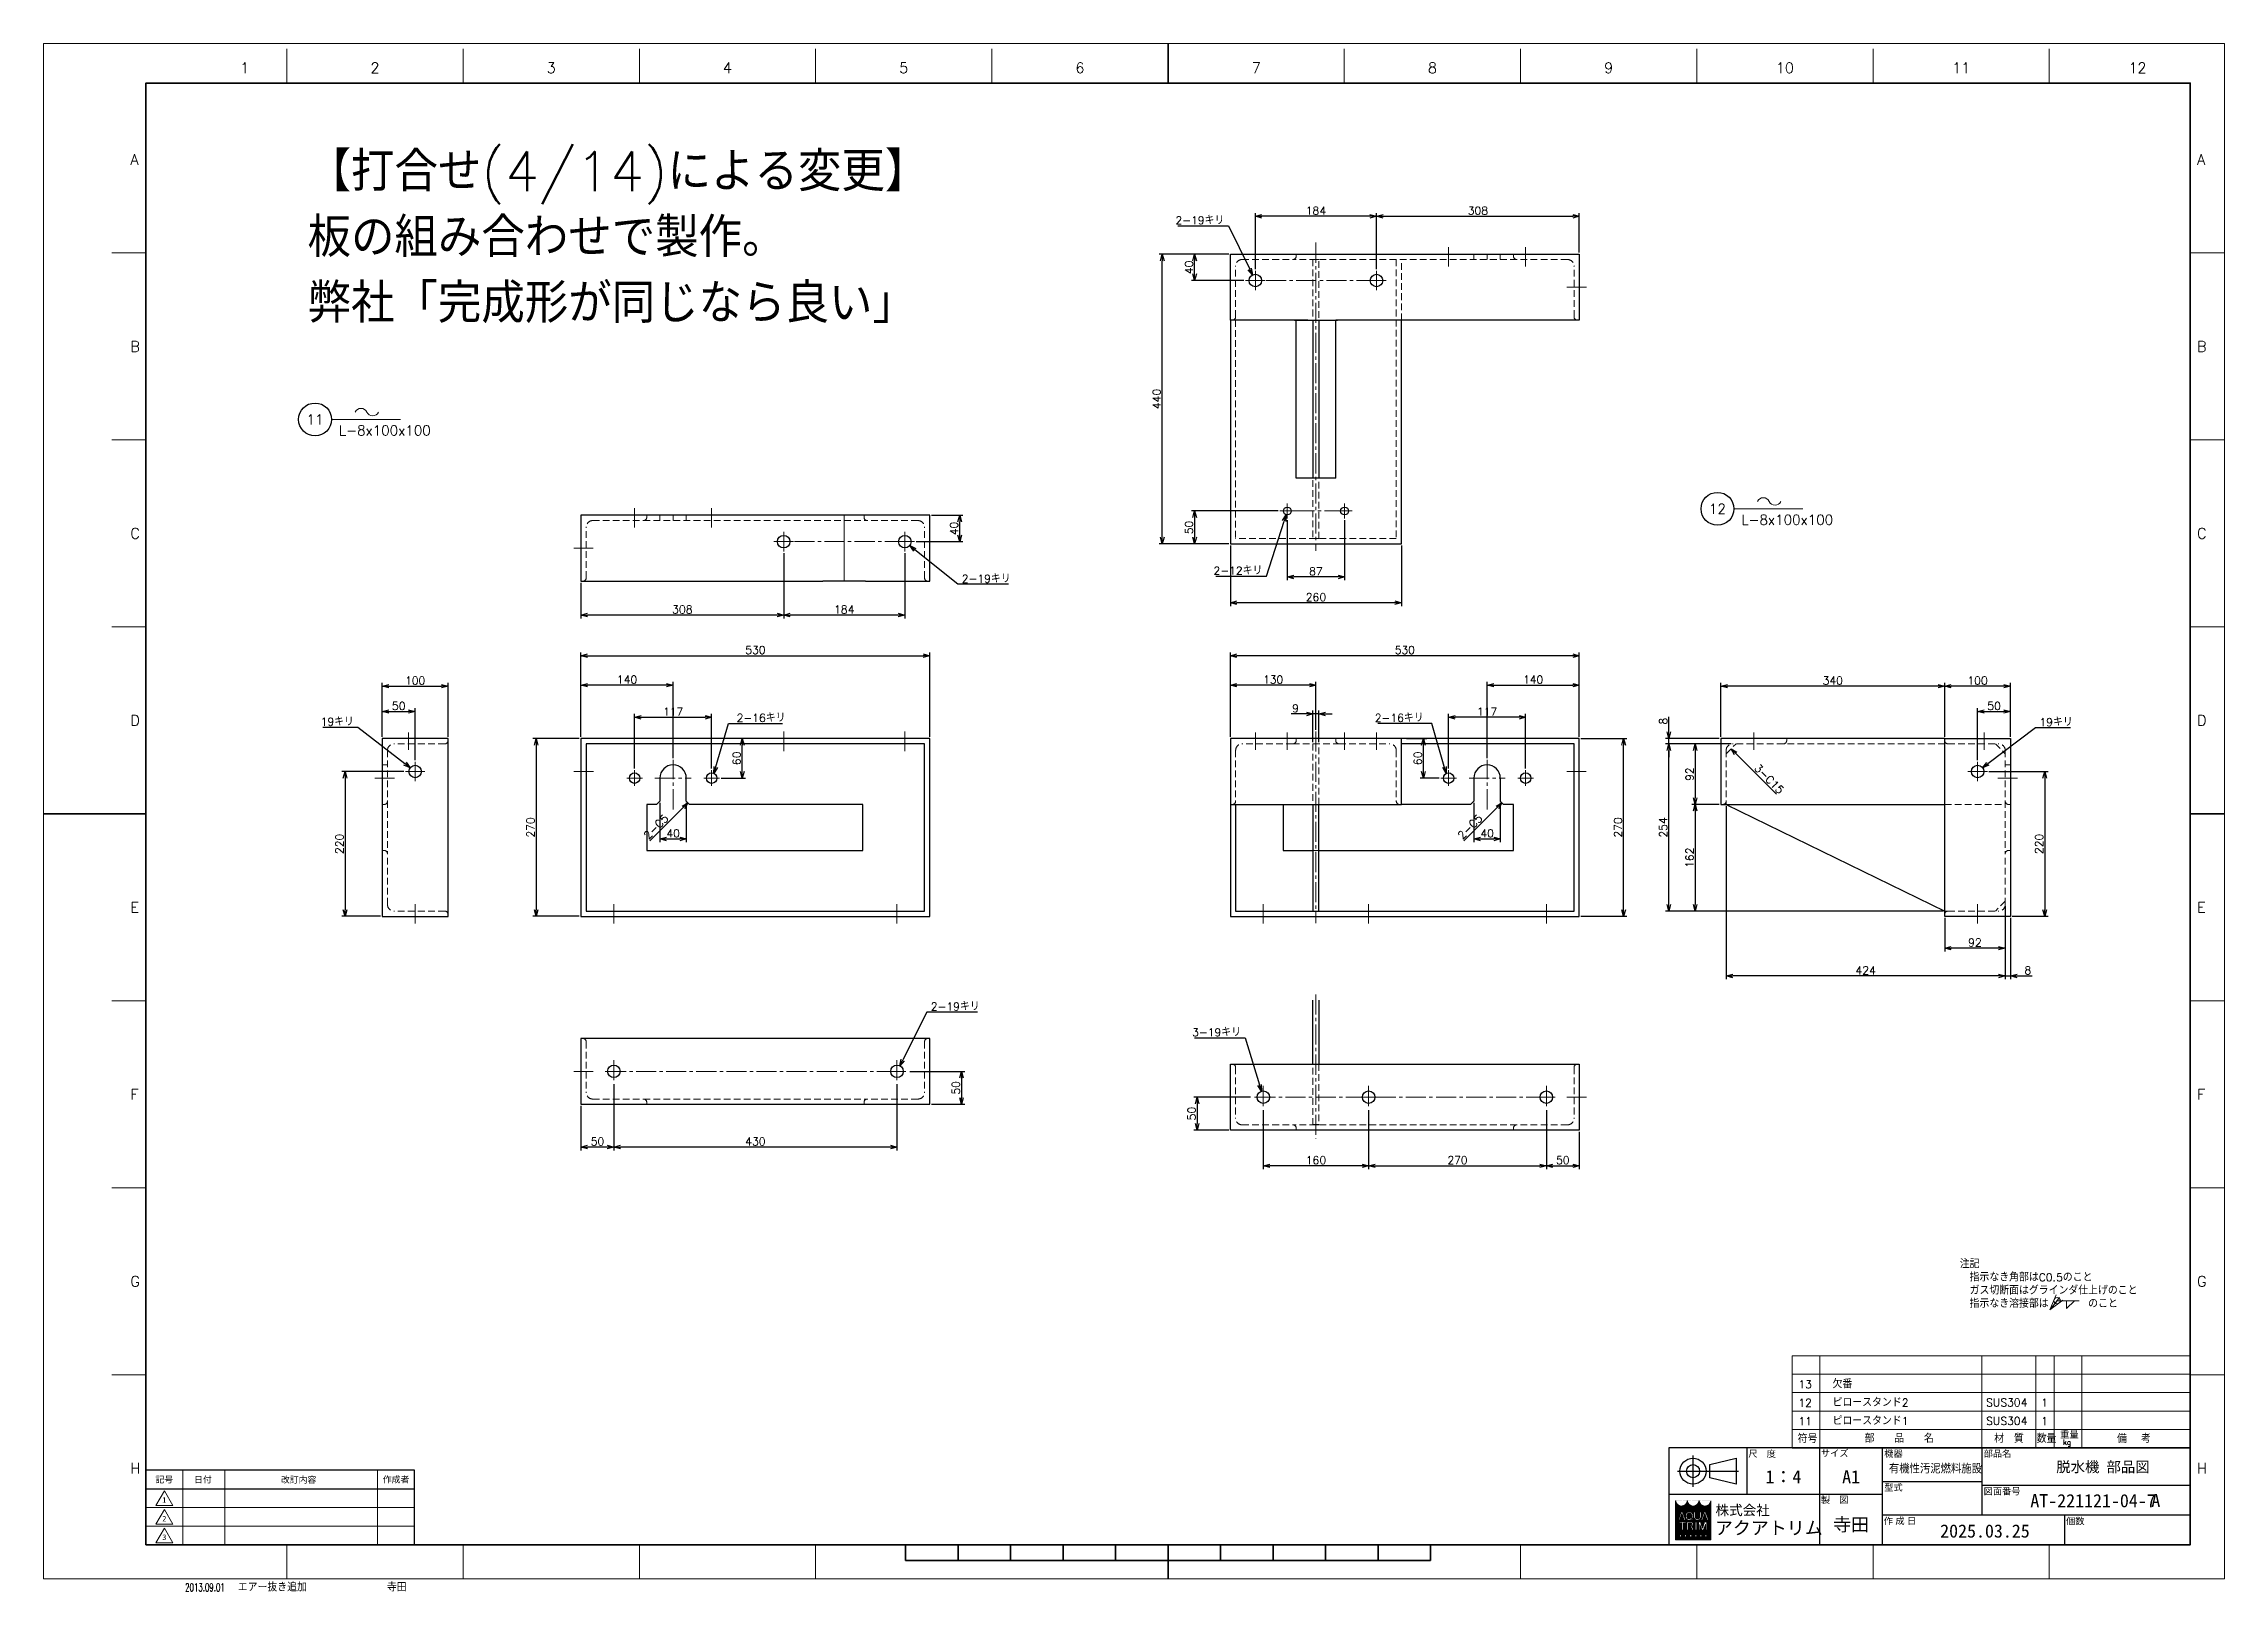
# Model space of a CAD drawing. Header units: millimetres. Extents: x 0 to 3313, y -19 to 2332.
import ezdxf
from ezdxf import colors
from ezdxf.entities.mleader import LeaderData, LeaderLine
from ezdxf.enums import TextEntityAlignment as Align
from ezdxf.math import Vec2, Vec3

# ---------------------------------------------------------------- set-up
doc = ezdxf.new("R2010")
doc.units = ezdxf.units.MM
doc.header["$LTSCALE"] = 1.6
doc.header["$PDMODE"] = 99
doc.header["$PDSIZE"] = 1
doc.linetypes.add('CENTER2', pattern=[28.575, 19.05, -3.175, 3.175, -3.175])
doc.linetypes.add('HIDDEN', pattern=[9.525, 6.35, -3.175])
for name, color, linetype, lineweight in [('04_HIDDEN', 2, 'HIDDEN', 13), ('05_CENTER', 4, 'CENTER2', 13), ('07_TEXT', 3, 'Continuous', 13), ('08_DIM', 3, 'Continuous', 13), ('90_FRAME', 5, 'Continuous', 35)]:
    doc.layers.add(name, color=color, linetype=linetype, lineweight=lineweight)
doc.layers.add('10_DRAFT', color=8, linetype='Continuous', lineweight=0, plot=False)
doc.layers.add('91_BLANK', color=5, linetype='Continuous', lineweight=0, plot=False)
doc.styles.add('KSS_TXT', font='txt.shx', dxfattribs={"bigfont": 'extfont2.shx'})
doc.styles.add('KSS_TXT_L', font='txt.shx', dxfattribs={"height": 3, "bigfont": 'extfont2.shx'})
doc.styles.add('MS_G', font='MS Gothic.ttf')
doc.styles.get("Standard").update_dxf_attribs({"font": 'txt.shx', "bigfont": 'extfont2.shx'})
doc.styles.add('表題用', font='MS PGothic.ttf')
doc.dimstyles.new('KSS_DIM', dxfattribs={"dimscale": 4, "dimtxt": 3, "dimasz": 2.5, "dimexe": 1.25, "dimexo": 0.625, "dimtad": 1, "dimdsep": 46, "dimtxsty": 'KSS_TXT', "dimblk": 'OPEN30', "dimcen": 0, "dimazin": 2, "dimtfac": 0.75, "dimtmove": 0, "dimatfit": 3, "dimldrblk": 'OPEN30', "dimfxl": 1.25, "dimtolj": 1, "dimarcsym": 0})
doc.dimstyles.new('KSS_DIM$3', dxfattribs={"dimscale": 4, "dimtxt": 3, "dimasz": 2.5, "dimexe": 1.25, "dimexo": 0.625, "dimtad": 1, "dimtih": 1, "dimtoh": 1, "dimdsep": 46, "dimtxsty": 'KSS_TXT', "dimblk": 'OPEN30', "dimcen": 0, "dimazin": 2, "dimtfac": 0.75, "dimtofl": 0, "dimtmove": 0, "dimatfit": 3, "dimldrblk": 'OPEN30', "dimfxl": 1.25, "dimtolj": 1, "dimarcsym": 0})

msp = doc.modelspace()

# ---------------------------------------------------------------- texts
at = {"layer": '07_TEXT', "color": 1, "ltscale": 2, "insert": (400.998, 2167.636), "char_height": 60, "attachment_point": 1}
msp.add_mtext_dynamic_manual_height_columns('【打合せ(4/14)による変更】\\P板の組み合わせで製作。\\P弊社「完成形が同じなら良い」', width=1260.17553, gutter_width=15, heights=[462.714], dxfattribs=at)
at = {"layer": '07_TEXT', "ltscale": 2, "insert": (2910.803, 483.77), "char_height": 12, "attachment_point": 1}
msp.add_mtext_dynamic_manual_height_columns('注記\\P\u3000指示なき角部はC0.5のこと\\P\u3000ガス切断面はグラインダ仕上げのこと\\P\u3000指示なき溶接部は\u3000\u3000\u3000\u3000のこと', width=288.71644, gutter_width=15, heights=[0], dxfattribs=at)
at = {"layer": '07_TEXT', "color": 1, "ltscale": 2, "insert": (3201.854, 128.914), "char_height": 20, "width": 38.13259, "attachment_point": 1, "style": 'MS_G'}
msp.add_mtext('A', dxfattribs=at)
at = {"layer": '08_DIM', "style": 'KSS_TXT'}
for p in [(448.572, 1736.637), (2578.996, 1600.934)]:
    msp.add_text('L-8x100x100', height=15, dxfattribs=at).set_placement(p)
at = {"layer": '08_DIM', "char_height": 12, "style": 'KSS_TXT'}
for insert, attachment_point in [((1052.748, 1301.516), 7), ((2096.327, 1301.516), 9)]:
    msp.add_mtext('\\A1;2-16キリ', dxfattribs=dict(at, insert=insert, attachment_point=attachment_point))
at = {"layer": '08_DIM', "char_height": 12, "style": 'KSS_TXT_L'}
for s, insert, attachment_point, rotation in [('3-C15', (2597.582, 1229.961), 7, 315), ('2-C5', (950.377, 1153.721), 9, 45), ('2-C5', (2186.924, 1153.721), 9, 45)]:
    msp.add_mtext(s, dxfattribs=dict(at, insert=insert, attachment_point=attachment_point, rotation=rotation))
at = {"layer": '90_FRAME', "color": 0, "lineweight": 13, "style": 'KSS_TXT'}
for s, p in [('1', (305.507, 2282.158)), ('2', (503.368, 2282.158)), ('3', (771.102, 2282.158)), ('4', (1038.836, 2282.158)), ('5', (1306.569, 2282.158)), ('6', (1574.303, 2282.158)), ('7', (1842.036, 2282.158)), ('8', (2109.77, 2282.158)), ('9', (2377.504, 2282.158)), ('10', (2645.237, 2282.158)), ('11', (2912.971, 2282.158)), ('12', (3180.705, 2282.158))]:
    msp.add_text(s, height=16, dxfattribs=at).set_placement(p, align=Align.BOTTOM_CENTER)
for s, p in [('A', (131.829, 2155.685)), ('A', (3271.263, 2155.685)), ('B', (131.829, 1871.696)), ('B', (3271.263, 1871.696)), ('C', (131.829, 1587.707)), ('C', (3271.263, 1587.707)), ('D', (131.829, 1303.718)), ('D', (3271.263, 1303.718)), ('E', (131.829, 1019.729)), ('E', (3271.263, 1019.729)), ('F', (131.829, 735.74)), ('F', (3271.263, 735.74)), ('G', (131.829, 451.752)), ('G', (3271.263, 451.752)), ('H', (131.829, 167.763)), ('H', (3271.263, 167.763))]:
    msp.add_text(s, height=16, dxfattribs=at).set_placement(p, align=Align.MIDDLE_LEFT)
at = {"layer": '90_FRAME', "color": 3, "lineweight": 13}
for s, p in [('13', (2676.04, 295.191)), ('12', (2676.04, 267.191)), ('1', (3039.665, 267.392)), ('11', (2676.04, 239.191)), ('1', (3039.665, 239.392))]:
    msp.add_text(s, height=12, dxfattribs=at).set_placement(p, align=Align.MIDDLE_CENTER)
for s, height, p in [('欠番', 12, (2717.578, 289.5)), ('ピロースタンド2', 12, (2717.578, 261.5)), ('SUS304', 12, (2950.877, 261.659)), ('ピロースタンド1', 12, (2717.578, 233.5)), ('SUS304', 12, (2950.877, 233.659)), ('符号', 12, (2664.622, 206.328)), ('部\u3000\u3000品\u3000\u3000名', 12, (2766.351, 206.763)), ('材\u3000質', 12, (2963.106, 206.619)), ('数量', 12, (3027.679, 206.529)), ('重量', 10, (3063.355, 213.073)), ('kg', 8, (3067.775, 203.288)), ('備  考', 12, (3149.73, 206.328)), ('エアー抜き追加', 12, (294.935, -19.199)), ('寺田', 12, (521.481, -19.199))]:
    msp.add_text(s, height=height, dxfattribs=at).set_placement(p)
at = {"layer": '90_FRAME', "color": 0, "style": '表題用'}
for s, p in [('尺\u3000度', (2589.55, 189.845)), ('サイズ', (2699.864, 190.591)), ('機器', (2796.103, 190.01)), ('部品名', (2947.15, 190.01)), ('型式', (2796.103, 138.596)), ('図面番号', (2947.15, 132.939)), ('製\u3000図', (2699.864, 119.876)), ('作 成 日', (2795.412, 87.801)), ('個数', (3072.302, 87.525))]:
    msp.add_text(s, height=10, dxfattribs=at).set_placement(p, align=Align.MIDDLE_LEFT)
at = {"layer": '90_FRAME', "color": 0, "style": 'MS_G', "width": 0.9}
msp.add_text('有機性汚泥燃料施設', height=12.8, dxfattribs=at).set_placement((2803.147, 161.284))
at = {"layer": '90_FRAME', "color": 0, "style": 'MS_G'}
for s, height, p in [('脱水機 部品図', 16, (3057.459, 161.858)), ('AT-221121-04-7', 20, (3018.011, 108.514)), ('2025.03.25', 20, (2881.056, 62.479))]:
    msp.add_text(s, height=height, dxfattribs=at).set_placement(p)
at = {"layer": '90_FRAME', "color": 0, "style": '表題用'}
for s, p in [('記号', (183.384, 150.616)), ('日付', (242.01, 150.616)), ('作成者', (535.384, 150.616))]:
    msp.add_text(s, height=9.6, dxfattribs=at).set_placement(p, align=Align.MIDDLE_CENTER)
at = {"layer": '90_FRAME', "color": 0}
for s, height, style, p in [('改訂内容', 9.6, '表題用', (387.384, 150.616)), ('A1', 20, 'MS_G', (2745.727, 154.859))]:
    msp.add_text(s, height=height, dxfattribs=dict(at, style=style)).set_placement(p, align=Align.MIDDLE)
at = {"layer": '90_FRAME', "color": 0, "lineweight": 13, "style": 'MS_G'}
for s, p in [('1', (183.384, 119.502)), ('3', (183.384, 62.93)), ('2', (183.384, 91.216))]:
    msp.add_text(s, height=8.486, dxfattribs=at).set_placement(p, align=Align.MIDDLE)
at = {"layer": '90_FRAME', "color": 4, "style": 'MS_G'}
msp.add_text('株式会社', height=15.1215, dxfattribs=at).set_placement((2581.023, 104.113), align=Align.MIDDLE_CENTER)
msp.add_text('アクアトリム', height=20, dxfattribs=at).set_placement((2538.937, 67.181))
at = {"layer": '90_FRAME', "color": 3, "lineweight": 13, "width": 0.65}
msp.add_text('2013.09.01', height=12, dxfattribs=at).set_placement((214.968, -19.199))
at = {"layer": '90_FRAME', "color": 0, "style": 'MS_G'}
for tag, p in [('1：4', (2642.913, 154.859)), ('寺田', (2745.727, 82.73))]:
    msp.add_attdef(tag, text='', height=20, dxfattribs=at).set_placement(p, align=Align.MIDDLE)

# ---------------------------------------------------------------- blocks, each defined once
blk = doc.blocks.new('Weld-line')
blk.add_line((0, 0), (1, 0))
blk = doc.blocks.new('Weld10-s5')
blk.add_circle((0, 0), 2)
blk = doc.blocks.new('Weld10-a1')
for p, q in [((5, 0), (0, 5)), ((0, 5), (0, 0)), ((0, 0), (5, 0))]:
    blk.add_line(p, q)
at = {"width": 0.9}
blk.add_attdef('S', text='', height=2.8, dxfattribs=at).set_placement((-2, 1), align=Align.RIGHT)
blk.add_attdef('L', (8, 1), '', height=2.8, dxfattribs=at)
blk = doc.blocks.new('_Open30')
at = {"color": 0, "linetype": 'ByBlock', "lineweight": -2}
for p, q in [((-1, 0.27), (0, 0)), ((0, 0), (-1, -0.27)), ((0, 0), (-1, 0))]:
    blk.add_line(p, q, dxfattribs=at)
blk = doc.blocks.new('AM_BALLOON1')
at = {"transparency": 16777216}
blk.add_circle((0, 0), 5, dxfattribs=at)
blk.add_attdef('B_NUMBER', text='', height=3, dxfattribs=at).set_placement((0, 0), align=Align.MIDDLE_CENTER)
blk = doc.blocks.new('_OPEN')
at = {"color": 0, "linetype": 'ByBlock'}
for p, q in [((-1, 0.17), (0, 0)), ((0, 0), (-1, -0.17)), ((0, 0), (-1, 0))]:
    blk.add_line(p, q, dxfattribs=at)
blk = doc.blocks.new('p1ba05')
for centre, start, end in [((-2.95, 0.29), 24.2276, 155.5758), ((0, 1.62), 204.2276, 335.5758)]:
    blk.add_arc(centre, 1.62, start, end)
blk = doc.blocks.new('A$C448B04A9_1_1')
at = {"color": 0}
for p, q in [((3, 100), (0, 100)), ((0, 0), (0, 100)), ((8, 18), (8, 95)), ((0, 0), (100, 0)), ((95, 8), (18, 8)), ((100, 3), (100, 0))]:
    blk.add_line(p, q, dxfattribs=at)
for centre, radius, start, end in [((3, 95), 5, 0, 90), ((18, 18), 10, 180, 270), ((95, 3), 5, 0, 90)]:
    blk.add_arc(centre, radius, start, end, dxfattribs=at)
blk = doc.blocks.new('*D142')
at = {"layer": '08_DIM', "color": 0, "lineweight": -2, "transparency": 16777216}
for p, q in [((816.3, 1278.6), (816.3, 1362.2)), ((956.3, 1246.1), (956.3, 1362.2)), ((946.3, 1357.2), (826.3, 1357.2))]:
    blk.add_line(p, q, dxfattribs=at)
at = {"layer": 'Defpoints', "color": 0, "transparency": 16777216}
for p in [(816.3, 1357.2), (816.3, 1276.1), (956.3, 1243.6)]:
    blk.add_point(p, dxfattribs=at)
at = {"layer": '08_DIM', "color": 0, "lineweight": -2, "transparency": 16777216, "xscale": 10, "yscale": 10, "zscale": 10, "rotation": 180}
blk.add_blockref('_Open30', (816.3, 1357.2), dxfattribs=at)
at = {"layer": '08_DIM', "color": 0, "lineweight": -2, "transparency": 16777216, "xscale": 10, "yscale": 10, "zscale": 10}
blk.add_blockref('_Open30', (956.3, 1357.2), dxfattribs=at)
at = {"layer": '08_DIM', "color": 0, "transparency": 16777216, "insert": (886.3, 1365.7), "char_height": 12, "attachment_point": 5, "style": 'KSS_TXT'}
blk.add_mtext('\\A1;140', dxfattribs=at)
blk = doc.blocks.new('*D143')
at = {"layer": '08_DIM', "color": 0, "lineweight": -2, "transparency": 16777216}
for p, q in [((816.3, 1278.6), (816.3, 1407)), ((826.3, 1402), (1336.3, 1402)), ((1346.3, 1278.6), (1346.3, 1407))]:
    blk.add_line(p, q, dxfattribs=at)
at = {"layer": 'Defpoints', "color": 0, "transparency": 16777216}
for p in [(1346.3, 1402), (816.3, 1276.1), (1346.3, 1276.1)]:
    blk.add_point(p, dxfattribs=at)
at = {"layer": '08_DIM', "color": 0, "lineweight": -2, "transparency": 16777216, "xscale": 10, "yscale": 10, "zscale": 10, "rotation": 180}
blk.add_blockref('_Open30', (816.3, 1402), dxfattribs=at)
at = {"layer": '08_DIM', "color": 0, "lineweight": -2, "transparency": 16777216, "xscale": 10, "yscale": 10, "zscale": 10}
blk.add_blockref('_Open30', (1346.3, 1402), dxfattribs=at)
at = {"layer": '08_DIM', "color": 0, "transparency": 16777216, "insert": (1081.3, 1410.5), "char_height": 12, "attachment_point": 5, "style": 'KSS_TXT'}
blk.add_mtext('\\A1;530', dxfattribs=at)
blk = doc.blocks.new('*D144')
at = {"layer": '08_DIM', "color": 0, "lineweight": -2, "transparency": 16777216}
for p, q in [((1078.8, 1276.1), (1056.3, 1276.1)), ((1061.3, 1226.1), (1061.3, 1266.1)), ((1029.1, 1216.1), (1066.3, 1216.1))]:
    blk.add_line(p, q, dxfattribs=at)
at = {"layer": 'Defpoints', "color": 0, "transparency": 16777216}
for p in [(1061.3, 1276.1), (1081.3, 1276.1), (1026.6, 1216.1)]:
    blk.add_point(p, dxfattribs=at)
at = {"layer": '08_DIM', "color": 0, "lineweight": -2, "transparency": 16777216, "xscale": 10, "yscale": 10, "zscale": 10}
for p, rotation in [((1061.3, 1276.1), 90), ((1061.3, 1216.1), 270)]:
    blk.add_blockref('_Open30', p, dxfattribs=dict(at, rotation=rotation))
at = {"layer": '08_DIM', "color": 0, "transparency": 16777216, "insert": (1052.8, 1246.1), "char_height": 12, "attachment_point": 5, "rotation": 90, "style": 'KSS_TXT'}
blk.add_mtext('\\A1;60', dxfattribs=at)
blk = doc.blocks.new('*D145')
at = {"layer": '08_DIM', "color": 0, "lineweight": -2, "transparency": 16777216}
for p, q in [((813.8, 1276.1), (743.2, 1276.1)), ((748.2, 1266.1), (748.2, 1016.1)), ((813.8, 1006.1), (743.2, 1006.1))]:
    blk.add_line(p, q, dxfattribs=at)
at = {"layer": 'Defpoints', "color": 0, "transparency": 16777216}
for p in [(816.3, 1276.1), (748.2, 1006.1), (816.3, 1006.1)]:
    blk.add_point(p, dxfattribs=at)
at = {"layer": '08_DIM', "color": 0, "lineweight": -2, "transparency": 16777216, "xscale": 10, "yscale": 10, "zscale": 10}
for p, rotation in [((748.2, 1276.1), 90), ((748.2, 1006.1), 270)]:
    blk.add_blockref('_Open30', p, dxfattribs=dict(at, rotation=rotation))
at = {"layer": '08_DIM', "color": 0, "transparency": 16777216, "insert": (739.7, 1141.1), "char_height": 12, "attachment_point": 5, "rotation": 90, "style": 'KSS_TXT'}
blk.add_mtext('\\A1;270', dxfattribs=at)
blk = doc.blocks.new('*D146')
at = {"layer": '08_DIM', "color": 0, "lineweight": -2, "transparency": 16777216}
for p, q in [((547, 1226.1), (453, 1226.1)), ((458, 1216.1), (458, 1016.1)), ((511.9, 1006.1), (453, 1006.1))]:
    blk.add_line(p, q, dxfattribs=at)
at = {"layer": 'Defpoints', "color": 0, "transparency": 16777216}
for p in [(549.5, 1226.1), (458, 1006.1), (514.4, 1006.1)]:
    blk.add_point(p, dxfattribs=at)
at = {"layer": '08_DIM', "color": 0, "lineweight": -2, "transparency": 16777216, "xscale": 10, "yscale": 10, "zscale": 10}
for p, rotation in [((458, 1226.1), 90), ((458, 1006.1), 270)]:
    blk.add_blockref('_Open30', p, dxfattribs=dict(at, rotation=rotation))
at = {"layer": '08_DIM', "color": 0, "transparency": 16777216, "insert": (449.5, 1116.1), "char_height": 12, "attachment_point": 5, "rotation": 90, "style": 'KSS_TXT'}
blk.add_mtext('\\A1;220', dxfattribs=at)
blk = doc.blocks.new('*D147')
at = {"layer": '08_DIM', "color": 0, "lineweight": -2, "transparency": 16777216}
for p, q in [((514.4, 1278.6), (514.4, 1322.2)), ((524.4, 1317.2), (554.4, 1317.2)), ((564.4, 1243.4), (564.4, 1322.2))]:
    blk.add_line(p, q, dxfattribs=at)
at = {"layer": 'Defpoints', "color": 0, "transparency": 16777216}
for p in [(564.4, 1317.2), (514.4, 1276.1), (564.4, 1240.9)]:
    blk.add_point(p, dxfattribs=at)
at = {"layer": '08_DIM', "color": 0, "lineweight": -2, "transparency": 16777216, "xscale": 10, "yscale": 10, "zscale": 10, "rotation": 180}
blk.add_blockref('_Open30', (514.4, 1317.2), dxfattribs=at)
at = {"layer": '08_DIM', "color": 0, "lineweight": -2, "transparency": 16777216, "xscale": 10, "yscale": 10, "zscale": 10}
blk.add_blockref('_Open30', (564.4, 1317.2), dxfattribs=at)
at = {"layer": '08_DIM', "color": 0, "transparency": 16777216, "insert": (539.4, 1325.7), "char_height": 12, "attachment_point": 5, "style": 'KSS_TXT'}
blk.add_mtext('\\A1;50', dxfattribs=at)
blk = doc.blocks.new('*D148')
at = {"layer": '08_DIM', "color": 0, "lineweight": -2, "transparency": 16777216}
for p, q in [((1124.3, 1557.9), (1124.3, 1458.7)), ((1308.3, 1557.9), (1308.3, 1458.7)), ((1298.3, 1463.7), (1134.3, 1463.7))]:
    blk.add_line(p, q, dxfattribs=at)
at = {"layer": 'Defpoints', "color": 0, "transparency": 16777216}
for p in [(1124.3, 1560.4), (1308.3, 1560.4), (1124.3, 1463.7)]:
    blk.add_point(p, dxfattribs=at)
at = {"layer": '08_DIM', "color": 0, "lineweight": -2, "transparency": 16777216, "xscale": 10, "yscale": 10, "zscale": 10, "rotation": 180}
blk.add_blockref('_Open30', (1124.3, 1463.7), dxfattribs=at)
at = {"layer": '08_DIM', "color": 0, "lineweight": -2, "transparency": 16777216, "xscale": 10, "yscale": 10, "zscale": 10}
blk.add_blockref('_Open30', (1308.3, 1463.7), dxfattribs=at)
at = {"layer": '08_DIM', "color": 0, "transparency": 16777216, "insert": (1216.3, 1472.2), "char_height": 12, "attachment_point": 5, "style": 'KSS_TXT'}
blk.add_mtext('\\A1;184', dxfattribs=at)
blk = doc.blocks.new('*D149')
at = {"layer": '08_DIM', "color": 0, "lineweight": -2, "transparency": 16777216}
for p, q in [((1124.3, 1557.9), (1124.3, 1458.7)), ((816.3, 1512.7), (816.3, 1458.7)), ((1114.3, 1463.7), (826.3, 1463.7))]:
    blk.add_line(p, q, dxfattribs=at)
at = {"layer": 'Defpoints', "color": 0, "transparency": 16777216}
for p in [(1124.3, 1560.4), (816.3, 1515.2), (816.3, 1463.7)]:
    blk.add_point(p, dxfattribs=at)
at = {"layer": '08_DIM', "color": 0, "lineweight": -2, "transparency": 16777216, "xscale": 10, "yscale": 10, "zscale": 10, "rotation": 180}
blk.add_blockref('_Open30', (816.3, 1463.7), dxfattribs=at)
at = {"layer": '08_DIM', "color": 0, "lineweight": -2, "transparency": 16777216, "xscale": 10, "yscale": 10, "zscale": 10}
blk.add_blockref('_Open30', (1124.3, 1463.7), dxfattribs=at)
at = {"layer": '08_DIM', "color": 0, "transparency": 16777216, "insert": (970.3, 1472.2), "char_height": 12, "attachment_point": 5, "style": 'KSS_TXT'}
blk.add_mtext('\\A1;308', dxfattribs=at)
blk = doc.blocks.new('*D150')
at = {"layer": '08_DIM', "color": 0, "lineweight": -2, "transparency": 16777216}
for p, q in [((1348.8, 1615.2), (1396.6, 1615.2)), ((1391.6, 1585.2), (1391.6, 1605.2)), ((1325.6, 1575.2), (1396.6, 1575.2))]:
    blk.add_line(p, q, dxfattribs=at)
at = {"layer": 'Defpoints', "color": 0, "transparency": 16777216}
for p in [(1346.3, 1615.2), (1391.6, 1615.2), (1323.1, 1575.2)]:
    blk.add_point(p, dxfattribs=at)
at = {"layer": '08_DIM', "color": 0, "lineweight": -2, "transparency": 16777216, "xscale": 10, "yscale": 10, "zscale": 10}
for p, rotation in [((1391.6, 1615.2), 90), ((1391.6, 1575.2), 270)]:
    blk.add_blockref('_Open30', p, dxfattribs=dict(at, rotation=rotation))
at = {"layer": '08_DIM', "color": 0, "transparency": 16777216, "insert": (1383.1, 1595.2), "char_height": 12, "attachment_point": 5, "rotation": 90, "style": 'KSS_TXT'}
blk.add_mtext('\\A1;40', dxfattribs=at)
blk = doc.blocks.new('*D151')
at = {"layer": '08_DIM', "color": 0, "lineweight": -2, "transparency": 16777216}
for p, q in [((1315.8, 770.6), (1399.3, 770.6)), ((1394.3, 760.6), (1394.3, 730.6)), ((1348.8, 720.6), (1399.3, 720.6))]:
    blk.add_line(p, q, dxfattribs=at)
at = {"layer": 'Defpoints', "color": 0, "transparency": 16777216}
for p in [(1313.3, 770.6), (1346.3, 720.6), (1394.3, 720.6)]:
    blk.add_point(p, dxfattribs=at)
at = {"layer": '08_DIM', "color": 0, "lineweight": -2, "transparency": 16777216, "xscale": 10, "yscale": 10, "zscale": 10}
for p, rotation in [((1394.3, 770.6), 90), ((1394.3, 720.6), 270)]:
    blk.add_blockref('_Open30', p, dxfattribs=dict(at, rotation=rotation))
at = {"layer": '08_DIM', "color": 0, "transparency": 16777216, "insert": (1385.8, 745.6), "char_height": 12, "attachment_point": 5, "rotation": 90, "style": 'KSS_TXT'}
blk.add_mtext('\\A1;50', dxfattribs=at)
blk = doc.blocks.new('*D152')
at = {"layer": '08_DIM', "color": 0, "lineweight": -2, "transparency": 16777216}
for p, q in [((514.4, 1278.6), (514.4, 1360.7)), ((614.4, 1278.6), (614.4, 1360.7)), ((524.4, 1355.7), (604.4, 1355.7))]:
    blk.add_line(p, q, dxfattribs=at)
at = {"layer": 'Defpoints', "color": 0, "transparency": 16777216}
for p in [(614.4, 1355.7), (514.4, 1276.1), (614.4, 1276.1)]:
    blk.add_point(p, dxfattribs=at)
at = {"layer": '08_DIM', "color": 0, "lineweight": -2, "transparency": 16777216, "xscale": 10, "yscale": 10, "zscale": 10, "rotation": 180}
blk.add_blockref('_Open30', (514.4, 1355.7), dxfattribs=at)
at = {"layer": '08_DIM', "color": 0, "lineweight": -2, "transparency": 16777216, "xscale": 10, "yscale": 10, "zscale": 10}
blk.add_blockref('_Open30', (614.4, 1355.7), dxfattribs=at)
at = {"layer": '08_DIM', "color": 0, "transparency": 16777216, "insert": (564.4, 1364.2), "char_height": 12, "attachment_point": 5, "style": 'KSS_TXT'}
blk.add_mtext('\\A1;100', dxfattribs=at)
blk = doc.blocks.new('*D153')
at = {"layer": '08_DIM', "color": 0, "lineweight": -2, "transparency": 16777216}
for p, q in [((2955.2, 1226.1), (3044.9, 1226.1)), ((3039.9, 1216.1), (3039.9, 1016.1)), ((2990.4, 1006.1), (3044.9, 1006.1))]:
    blk.add_line(p, q, dxfattribs=at)
at = {"layer": 'Defpoints', "color": 0, "transparency": 16777216}
for p in [(2952.7, 1226.1), (2987.9, 1006.1), (3039.9, 1006.1)]:
    blk.add_point(p, dxfattribs=at)
at = {"layer": '08_DIM', "color": 0, "lineweight": -2, "transparency": 16777216, "xscale": 10, "yscale": 10, "zscale": 10}
for p, rotation in [((3039.9, 1226.1), 90), ((3039.9, 1006.1), 270)]:
    blk.add_blockref('_Open30', p, dxfattribs=dict(at, rotation=rotation))
at = {"layer": '08_DIM', "color": 0, "transparency": 16777216, "insert": (3031.4, 1116.1), "char_height": 12, "attachment_point": 5, "rotation": 90, "style": 'KSS_TXT'}
blk.add_mtext('\\A1;220', dxfattribs=at)
blk = doc.blocks.new('*D154')
at = {"layer": '08_DIM', "color": 0, "lineweight": -2, "transparency": 16777216}
for p, q in [((2937.9, 1243.4), (2937.9, 1322.2)), ((2947.9, 1317.2), (2977.9, 1317.2)), ((2987.9, 1278.6), (2987.9, 1322.2))]:
    blk.add_line(p, q, dxfattribs=at)
at = {"layer": 'Defpoints', "color": 0, "transparency": 16777216}
for p in [(2987.9, 1317.2), (2987.9, 1276.1), (2937.9, 1240.9)]:
    blk.add_point(p, dxfattribs=at)
at = {"layer": '08_DIM', "color": 0, "lineweight": -2, "transparency": 16777216, "xscale": 10, "yscale": 10, "zscale": 10, "rotation": 180}
blk.add_blockref('_Open30', (2937.9, 1317.2), dxfattribs=at)
at = {"layer": '08_DIM', "color": 0, "lineweight": -2, "transparency": 16777216, "xscale": 10, "yscale": 10, "zscale": 10}
blk.add_blockref('_Open30', (2987.9, 1317.2), dxfattribs=at)
at = {"layer": '08_DIM', "color": 0, "transparency": 16777216, "insert": (2962.9, 1325.7), "char_height": 12, "attachment_point": 5, "style": 'KSS_TXT'}
blk.add_mtext('\\A1;50', dxfattribs=at)
blk = doc.blocks.new('*D155')
at = {"layer": '08_DIM', "color": 0, "lineweight": -2, "transparency": 16777216}
for p, q in [((2887.9, 1278.6), (2887.9, 1360.7)), ((2987.9, 1278.6), (2987.9, 1360.7)), ((2977.9, 1355.7), (2897.9, 1355.7))]:
    blk.add_line(p, q, dxfattribs=at)
at = {"layer": 'Defpoints', "color": 0, "transparency": 16777216}
for p in [(2887.9, 1355.7), (2887.9, 1276.1), (2987.9, 1276.1)]:
    blk.add_point(p, dxfattribs=at)
at = {"layer": '08_DIM', "color": 0, "lineweight": -2, "transparency": 16777216, "xscale": 10, "yscale": 10, "zscale": 10, "rotation": 180}
blk.add_blockref('_Open30', (2887.9, 1355.7), dxfattribs=at)
at = {"layer": '08_DIM', "color": 0, "lineweight": -2, "transparency": 16777216, "xscale": 10, "yscale": 10, "zscale": 10}
blk.add_blockref('_Open30', (2987.9, 1355.7), dxfattribs=at)
at = {"layer": '08_DIM', "color": 0, "transparency": 16777216, "insert": (2937.9, 1364.2), "char_height": 12, "attachment_point": 5, "style": 'KSS_TXT'}
blk.add_mtext('\\A1;100', dxfattribs=at)
blk = doc.blocks.new('*D156')
at = {"layer": '08_DIM', "color": 0, "lineweight": -2, "transparency": 16777216}
for p, q in [((2547.9, 1278.6), (2547.9, 1360.7)), ((2887.9, 1278.6), (2887.9, 1360.7)), ((2877.9, 1355.7), (2557.9, 1355.7))]:
    blk.add_line(p, q, dxfattribs=at)
at = {"layer": 'Defpoints', "color": 0, "transparency": 16777216}
for p in [(2547.9, 1355.7), (2547.9, 1276.1), (2887.9, 1276.1)]:
    blk.add_point(p, dxfattribs=at)
at = {"layer": '08_DIM', "color": 0, "lineweight": -2, "transparency": 16777216, "xscale": 10, "yscale": 10, "zscale": 10, "rotation": 180}
blk.add_blockref('_Open30', (2547.9, 1355.7), dxfattribs=at)
at = {"layer": '08_DIM', "color": 0, "lineweight": -2, "transparency": 16777216, "xscale": 10, "yscale": 10, "zscale": 10}
blk.add_blockref('_Open30', (2887.9, 1355.7), dxfattribs=at)
at = {"layer": '08_DIM', "color": 0, "transparency": 16777216, "insert": (2717.9, 1364.2), "char_height": 12, "attachment_point": 5, "style": 'KSS_TXT'}
blk.add_mtext('\\A1;340', dxfattribs=at)
blk = doc.blocks.new('*D157')
at = {"layer": '08_DIM', "color": 0, "lineweight": -2, "transparency": 16777216}
for p, q in [((2563.4, 1268.1), (2463.9, 1268.1)), ((2468.9, 1024.1), (2468.9, 1258.1)), ((2885.4, 1014.1), (2463.9, 1014.1))]:
    blk.add_line(p, q, dxfattribs=at)
at = {"layer": 'Defpoints', "color": 0, "transparency": 16777216}
for p in [(2468.9, 1268.1), (2565.9, 1268.1), (2887.9, 1014.1)]:
    blk.add_point(p, dxfattribs=at)
at = {"layer": '08_DIM', "color": 0, "lineweight": -2, "transparency": 16777216, "xscale": 10, "yscale": 10, "zscale": 10}
for p, rotation in [((2468.9, 1268.1), 90), ((2468.9, 1014.1), 270)]:
    blk.add_blockref('_Open30', p, dxfattribs=dict(at, rotation=rotation))
at = {"layer": '08_DIM', "color": 0, "transparency": 16777216, "insert": (2460.4, 1141.1), "char_height": 12, "attachment_point": 5, "rotation": 90, "style": 'KSS_TXT'}
blk.add_mtext('\\A1;254', dxfattribs=at)
blk = doc.blocks.new('*D158')
at = {"layer": '08_DIM', "color": 0, "lineweight": -2, "transparency": 16777216}
for p, q in [((2563.4, 1268.1), (2503.9, 1268.1)), ((2508.9, 1258.1), (2508.9, 1186.1)), ((2545.4, 1176.1), (2503.9, 1176.1))]:
    blk.add_line(p, q, dxfattribs=at)
at = {"layer": 'Defpoints', "color": 0, "transparency": 16777216}
for p in [(2565.9, 1268.1), (2508.9, 1176.1), (2547.9, 1176.1)]:
    blk.add_point(p, dxfattribs=at)
at = {"layer": '08_DIM', "color": 0, "lineweight": -2, "transparency": 16777216, "xscale": 10, "yscale": 10, "zscale": 10}
for p, rotation in [((2508.9, 1268.1), 90), ((2508.9, 1176.1), 270)]:
    blk.add_blockref('_Open30', p, dxfattribs=dict(at, rotation=rotation))
at = {"layer": '08_DIM', "color": 0, "transparency": 16777216, "insert": (2500.4, 1222.1), "char_height": 12, "attachment_point": 5, "rotation": 90, "style": 'KSS_TXT'}
blk.add_mtext('\\A1;92', dxfattribs=at)
blk = doc.blocks.new('*D159')
at = {"layer": '08_DIM', "color": 0, "lineweight": -2, "transparency": 16777216}
for p, q in [((2545.4, 1176.1), (2503.9, 1176.1)), ((2508.9, 1166.1), (2508.9, 1024.1)), ((2885.4, 1014.1), (2503.9, 1014.1))]:
    blk.add_line(p, q, dxfattribs=at)
at = {"layer": 'Defpoints', "color": 0, "transparency": 16777216}
for p in [(2547.9, 1176.1), (2508.9, 1014.1), (2887.9, 1014.1)]:
    blk.add_point(p, dxfattribs=at)
at = {"layer": '08_DIM', "color": 0, "lineweight": -2, "transparency": 16777216, "xscale": 10, "yscale": 10, "zscale": 10}
for p, rotation in [((2508.9, 1176.1), 90), ((2508.9, 1014.1), 270)]:
    blk.add_blockref('_Open30', p, dxfattribs=dict(at, rotation=rotation))
at = {"layer": '08_DIM', "color": 0, "transparency": 16777216, "insert": (2500.4, 1095.1), "char_height": 12, "attachment_point": 5, "rotation": 90, "style": 'KSS_TXT'}
blk.add_mtext('\\A1;162', dxfattribs=at)
blk = doc.blocks.new('*D160')
at = {"layer": '08_DIM', "color": 0, "lineweight": -2, "transparency": 16777216}
for p, q in [((2555.9, 1173.6), (2555.9, 910.5)), ((2979.9, 1021.6), (2979.9, 910.5)), ((2969.9, 915.5), (2565.9, 915.5))]:
    blk.add_line(p, q, dxfattribs=at)
at = {"layer": 'Defpoints', "color": 0, "transparency": 16777216}
for p in [(2555.9, 1176.1), (2979.9, 1024.1), (2555.9, 915.5)]:
    blk.add_point(p, dxfattribs=at)
at = {"layer": '08_DIM', "color": 0, "lineweight": -2, "transparency": 16777216, "xscale": 10, "yscale": 10, "zscale": 10, "rotation": 180}
blk.add_blockref('_Open30', (2555.9, 915.5), dxfattribs=at)
at = {"layer": '08_DIM', "color": 0, "lineweight": -2, "transparency": 16777216, "xscale": 10, "yscale": 10, "zscale": 10}
blk.add_blockref('_Open30', (2979.9, 915.5), dxfattribs=at)
at = {"layer": '08_DIM', "color": 0, "transparency": 16777216, "insert": (2767.9, 924), "char_height": 12, "attachment_point": 5, "style": 'KSS_TXT'}
blk.add_mtext('\\A1;424', dxfattribs=at)
blk = doc.blocks.new('*D161')
at = {"layer": '08_DIM', "color": 0, "lineweight": -2, "transparency": 16777216}
for p, q in [((2887.9, 1003.6), (2887.9, 952.8)), ((2979.9, 1021.6), (2979.9, 952.8)), ((2969.9, 957.8), (2897.9, 957.8))]:
    blk.add_line(p, q, dxfattribs=at)
at = {"layer": 'Defpoints', "color": 0, "transparency": 16777216}
for p in [(2887.9, 1006.1), (2979.9, 1024.1), (2887.9, 957.8)]:
    blk.add_point(p, dxfattribs=at)
at = {"layer": '08_DIM', "color": 0, "lineweight": -2, "transparency": 16777216, "xscale": 10, "yscale": 10, "zscale": 10, "rotation": 180}
blk.add_blockref('_Open30', (2887.9, 957.8), dxfattribs=at)
at = {"layer": '08_DIM', "color": 0, "lineweight": -2, "transparency": 16777216, "xscale": 10, "yscale": 10, "zscale": 10}
blk.add_blockref('_Open30', (2979.9, 957.8), dxfattribs=at)
at = {"layer": '08_DIM', "color": 0, "transparency": 16777216, "insert": (2933.9, 966.3), "char_height": 12, "attachment_point": 5, "style": 'KSS_TXT'}
blk.add_mtext('\\A1;92', dxfattribs=at)
blk = doc.blocks.new('*D162')
at = {"layer": '08_DIM', "color": 0, "lineweight": -2, "transparency": 16777216}
for p, q in [((2134.3, 1230.4), (2134.3, 1313.5)), ((2241.3, 1308.5), (2144.3, 1308.5)), ((2251.3, 1230.4), (2251.3, 1313.5))]:
    blk.add_line(p, q, dxfattribs=at)
at = {"layer": 'Defpoints', "color": 0, "transparency": 16777216}
for p in [(2134.3, 1308.5), (2134.3, 1227.9), (2251.3, 1227.9)]:
    blk.add_point(p, dxfattribs=at)
at = {"layer": '08_DIM', "color": 0, "lineweight": -2, "transparency": 16777216, "xscale": 10, "yscale": 10, "zscale": 10, "rotation": 180}
blk.add_blockref('_Open30', (2134.3, 1308.5), dxfattribs=at)
at = {"layer": '08_DIM', "color": 0, "lineweight": -2, "transparency": 16777216, "xscale": 10, "yscale": 10, "zscale": 10}
blk.add_blockref('_Open30', (2251.3, 1308.5), dxfattribs=at)
at = {"layer": '08_DIM', "color": 0, "transparency": 16777216, "insert": (2192.8, 1317), "char_height": 12, "attachment_point": 5, "style": 'KSS_TXT'}
blk.add_mtext('\\A1;117', dxfattribs=at)
blk = doc.blocks.new('*D163')
at = {"layer": '08_DIM', "color": 0, "lineweight": -2, "transparency": 16777216}
for p, q in [((2192.8, 1246.1), (2192.8, 1362.2)), ((2332.8, 1278.6), (2332.8, 1362.2)), ((2202.8, 1357.2), (2322.8, 1357.2))]:
    blk.add_line(p, q, dxfattribs=at)
at = {"layer": 'Defpoints', "color": 0, "transparency": 16777216}
for p in [(2332.8, 1357.2), (2332.8, 1276.1), (2192.8, 1243.6)]:
    blk.add_point(p, dxfattribs=at)
at = {"layer": '08_DIM', "color": 0, "lineweight": -2, "transparency": 16777216, "xscale": 10, "yscale": 10, "zscale": 10, "rotation": 180}
blk.add_blockref('_Open30', (2192.8, 1357.2), dxfattribs=at)
at = {"layer": '08_DIM', "color": 0, "lineweight": -2, "transparency": 16777216, "xscale": 10, "yscale": 10, "zscale": 10}
blk.add_blockref('_Open30', (2332.8, 1357.2), dxfattribs=at)
at = {"layer": '08_DIM', "color": 0, "transparency": 16777216, "insert": (2262.8, 1365.7), "char_height": 12, "attachment_point": 5, "style": 'KSS_TXT'}
blk.add_mtext('\\A1;140', dxfattribs=at)
blk = doc.blocks.new('*D164')
at = {"layer": '08_DIM', "color": 0, "lineweight": -2, "transparency": 16777216}
for p, q in [((1802.8, 1278.6), (1802.8, 1407)), ((2322.8, 1402), (1812.8, 1402)), ((2332.8, 1278.6), (2332.8, 1407))]:
    blk.add_line(p, q, dxfattribs=at)
at = {"layer": 'Defpoints', "color": 0, "transparency": 16777216}
for p in [(1802.8, 1402), (1802.8, 1276.1), (2332.8, 1276.1)]:
    blk.add_point(p, dxfattribs=at)
at = {"layer": '08_DIM', "color": 0, "lineweight": -2, "transparency": 16777216, "xscale": 10, "yscale": 10, "zscale": 10, "rotation": 180}
blk.add_blockref('_Open30', (1802.8, 1402), dxfattribs=at)
at = {"layer": '08_DIM', "color": 0, "lineweight": -2, "transparency": 16777216, "xscale": 10, "yscale": 10, "zscale": 10}
blk.add_blockref('_Open30', (2332.8, 1402), dxfattribs=at)
at = {"layer": '08_DIM', "color": 0, "transparency": 16777216, "insert": (2067.8, 1410.5), "char_height": 12, "attachment_point": 5, "style": 'KSS_TXT'}
blk.add_mtext('\\A1;530', dxfattribs=at)
blk = doc.blocks.new('*D165')
at = {"layer": '08_DIM', "color": 0, "lineweight": -2, "transparency": 16777216}
for p, q in [((2070.3, 1276.1), (2101, 1276.1)), ((2096, 1226.1), (2096, 1266.1)), ((2119.9, 1216.1), (2091, 1216.1))]:
    blk.add_line(p, q, dxfattribs=at)
at = {"layer": 'Defpoints', "color": 0, "transparency": 16777216}
for p in [(2067.8, 1276.1), (2096, 1276.1), (2122.4, 1216.1)]:
    blk.add_point(p, dxfattribs=at)
at = {"layer": '08_DIM', "color": 0, "lineweight": -2, "transparency": 16777216, "xscale": 10, "yscale": 10, "zscale": 10}
for p, rotation in [((2096, 1276.1), 90), ((2096, 1216.1), 270)]:
    blk.add_blockref('_Open30', p, dxfattribs=dict(at, rotation=rotation))
at = {"layer": '08_DIM', "color": 0, "transparency": 16777216, "insert": (2087.5, 1246.1), "char_height": 12, "attachment_point": 5, "rotation": 90, "style": 'KSS_TXT'}
blk.add_mtext('\\A1;60', dxfattribs=at)
blk = doc.blocks.new('*D166')
at = {"layer": '08_DIM', "color": 0, "lineweight": -2, "transparency": 16777216}
for p, q in [((2335.3, 1276.1), (2405.1, 1276.1)), ((2400.1, 1016.1), (2400.1, 1266.1)), ((2335.3, 1006.1), (2405.1, 1006.1))]:
    blk.add_line(p, q, dxfattribs=at)
at = {"layer": 'Defpoints', "color": 0, "transparency": 16777216}
for p in [(2332.8, 1276.1), (2400.1, 1276.1), (2332.8, 1006.1)]:
    blk.add_point(p, dxfattribs=at)
at = {"layer": '08_DIM', "color": 0, "lineweight": -2, "transparency": 16777216, "xscale": 10, "yscale": 10, "zscale": 10}
for p, rotation in [((2400.1, 1276.1), 90), ((2400.1, 1006.1), 270)]:
    blk.add_blockref('_Open30', p, dxfattribs=dict(at, rotation=rotation))
at = {"layer": '08_DIM', "color": 0, "transparency": 16777216, "insert": (2391.6, 1141.1), "char_height": 12, "attachment_point": 5, "rotation": 90, "style": 'KSS_TXT'}
blk.add_mtext('\\A1;270', dxfattribs=at)
blk = doc.blocks.new('*D167')
at = {"layer": '08_DIM', "color": 0, "lineweight": -2, "transparency": 16777216}
for p, q in [((1802.8, 1569.3), (1802.8, 1477.4)), ((2062.8, 1569.3), (2062.8, 1477.4)), ((2052.8, 1482.4), (1812.8, 1482.4))]:
    blk.add_line(p, q, dxfattribs=at)
at = {"layer": 'Defpoints', "color": 0, "transparency": 16777216}
for p in [(1802.8, 1571.8), (2062.8, 1571.8), (1802.8, 1482.4)]:
    blk.add_point(p, dxfattribs=at)
at = {"layer": '08_DIM', "color": 0, "lineweight": -2, "transparency": 16777216, "xscale": 10, "yscale": 10, "zscale": 10, "rotation": 180}
blk.add_blockref('_Open30', (1802.8, 1482.4), dxfattribs=at)
at = {"layer": '08_DIM', "color": 0, "lineweight": -2, "transparency": 16777216, "xscale": 10, "yscale": 10, "zscale": 10}
blk.add_blockref('_Open30', (2062.8, 1482.4), dxfattribs=at)
at = {"layer": '08_DIM', "color": 0, "transparency": 16777216, "insert": (1932.8, 1490.9), "char_height": 12, "attachment_point": 5, "style": 'KSS_TXT'}
blk.add_mtext('\\A1;260', dxfattribs=at)
blk = doc.blocks.new('*D168')
at = {"layer": '08_DIM', "color": 0, "lineweight": -2, "transparency": 16777216}
for p, q in [((1889.3, 1607.8), (1889.3, 1516.6)), ((1976.3, 1607.8), (1976.3, 1516.6)), ((1966.3, 1521.6), (1899.3, 1521.6))]:
    blk.add_line(p, q, dxfattribs=at)
at = {"layer": 'Defpoints', "color": 0, "transparency": 16777216}
for p in [(1889.3, 1610.3), (1976.3, 1610.3), (1889.3, 1521.6)]:
    blk.add_point(p, dxfattribs=at)
at = {"layer": '08_DIM', "color": 0, "lineweight": -2, "transparency": 16777216, "xscale": 10, "yscale": 10, "zscale": 10, "rotation": 180}
blk.add_blockref('_Open30', (1889.3, 1521.6), dxfattribs=at)
at = {"layer": '08_DIM', "color": 0, "lineweight": -2, "transparency": 16777216, "xscale": 10, "yscale": 10, "zscale": 10}
blk.add_blockref('_Open30', (1976.3, 1521.6), dxfattribs=at)
at = {"layer": '08_DIM', "color": 0, "transparency": 16777216, "insert": (1932.8, 1530.1), "char_height": 12, "attachment_point": 5, "style": 'KSS_TXT'}
blk.add_mtext('\\A1;87', dxfattribs=at)
blk = doc.blocks.new('*D169')
at = {"layer": '08_DIM', "color": 0, "lineweight": -2, "transparency": 16777216}
for p, q in [((1800.3, 2011.8), (1743.5, 2011.8)), ((1748.5, 1981.8), (1748.5, 2001.8)), ((1823.5, 1971.8), (1743.5, 1971.8))]:
    blk.add_line(p, q, dxfattribs=at)
at = {"layer": 'Defpoints', "color": 0, "transparency": 16777216}
for p in [(1748.5, 2011.8), (1802.8, 2011.8), (1826, 1971.8)]:
    blk.add_point(p, dxfattribs=at)
at = {"layer": '08_DIM', "color": 0, "lineweight": -2, "transparency": 16777216, "xscale": 10, "yscale": 10, "zscale": 10}
for p, rotation in [((1748.5, 2011.8), 90), ((1748.5, 1971.8), 270)]:
    blk.add_blockref('_Open30', p, dxfattribs=dict(at, rotation=rotation))
at = {"layer": '08_DIM', "color": 0, "transparency": 16777216, "insert": (1740, 1991.8), "char_height": 12, "attachment_point": 5, "rotation": 90, "style": 'KSS_TXT'}
blk.add_mtext('\\A1;40', dxfattribs=at)
blk = doc.blocks.new('*D170')
at = {"layer": '08_DIM', "color": 0, "lineweight": -2, "transparency": 16777216}
for p, q in [((1840.8, 1989.1), (1840.8, 2074.4)), ((2014.8, 2069.4), (1850.8, 2069.4)), ((2024.8, 1989.1), (2024.8, 2074.4))]:
    blk.add_line(p, q, dxfattribs=at)
at = {"layer": 'Defpoints', "color": 0, "transparency": 16777216}
for p in [(1840.8, 2069.4), (1840.8, 1986.6), (2024.8, 1986.6)]:
    blk.add_point(p, dxfattribs=at)
at = {"layer": '08_DIM', "color": 0, "lineweight": -2, "transparency": 16777216, "xscale": 10, "yscale": 10, "zscale": 10, "rotation": 180}
blk.add_blockref('_Open30', (1840.8, 2069.4), dxfattribs=at)
at = {"layer": '08_DIM', "color": 0, "lineweight": -2, "transparency": 16777216, "xscale": 10, "yscale": 10, "zscale": 10}
blk.add_blockref('_Open30', (2024.8, 2069.4), dxfattribs=at)
at = {"layer": '08_DIM', "color": 0, "transparency": 16777216, "insert": (1932.8, 2077.9), "char_height": 12, "attachment_point": 5, "style": 'KSS_TXT'}
blk.add_mtext('\\A1;184', dxfattribs=at)
blk = doc.blocks.new('*D171')
at = {"layer": '08_DIM', "color": 0, "lineweight": -2, "transparency": 16777216}
for p, q in [((2024.8, 1989.1), (2024.8, 2074.4)), ((2034.8, 2069.4), (2322.8, 2069.4)), ((2332.8, 2014.3), (2332.8, 2074.4))]:
    blk.add_line(p, q, dxfattribs=at)
at = {"layer": 'Defpoints', "color": 0, "transparency": 16777216}
for p in [(2332.8, 2069.4), (2332.8, 2011.8), (2024.8, 1986.6)]:
    blk.add_point(p, dxfattribs=at)
at = {"layer": '08_DIM', "color": 0, "lineweight": -2, "transparency": 16777216, "xscale": 10, "yscale": 10, "zscale": 10, "rotation": 180}
blk.add_blockref('_Open30', (2024.8, 2069.4), dxfattribs=at)
at = {"layer": '08_DIM', "color": 0, "lineweight": -2, "transparency": 16777216, "xscale": 10, "yscale": 10, "zscale": 10}
blk.add_blockref('_Open30', (2332.8, 2069.4), dxfattribs=at)
at = {"layer": '08_DIM', "color": 0, "transparency": 16777216, "insert": (2178.8, 2077.9), "char_height": 12, "attachment_point": 5, "style": 'KSS_TXT'}
blk.add_mtext('\\A1;308', dxfattribs=at)
blk = doc.blocks.new('*D172')
at = {"layer": '08_DIM', "color": 0, "lineweight": -2, "transparency": 16777216}
for p, q in [((1875.4, 1621.8), (1743.5, 1621.8)), ((1748.5, 1611.8), (1748.5, 1581.8)), ((1800.3, 1571.8), (1743.5, 1571.8))]:
    blk.add_line(p, q, dxfattribs=at)
at = {"layer": 'Defpoints', "color": 0, "transparency": 16777216}
for p in [(1877.9, 1621.8), (1748.5, 1571.8), (1802.8, 1571.8)]:
    blk.add_point(p, dxfattribs=at)
at = {"layer": '08_DIM', "color": 0, "lineweight": -2, "transparency": 16777216, "xscale": 10, "yscale": 10, "zscale": 10}
for p, rotation in [((1748.5, 1621.8), 90), ((1748.5, 1571.8), 270)]:
    blk.add_blockref('_Open30', p, dxfattribs=dict(at, rotation=rotation))
at = {"layer": '08_DIM', "color": 0, "transparency": 16777216, "insert": (1740, 1596.8), "char_height": 12, "attachment_point": 5, "rotation": 90, "style": 'KSS_TXT'}
blk.add_mtext('\\A1;50', dxfattribs=at)
blk = doc.blocks.new('*D173')
at = {"layer": '08_DIM', "color": 0, "lineweight": -2, "transparency": 16777216}
for p, q in [((1800.3, 2011.8), (1694.4, 2011.8)), ((1699.4, 1581.8), (1699.4, 2001.8)), ((1800.3, 1571.8), (1694.4, 1571.8))]:
    blk.add_line(p, q, dxfattribs=at)
at = {"layer": 'Defpoints', "color": 0, "transparency": 16777216}
for p in [(1699.4, 2011.8), (1802.8, 2011.8), (1802.8, 1571.8)]:
    blk.add_point(p, dxfattribs=at)
at = {"layer": '08_DIM', "color": 0, "lineweight": -2, "transparency": 16777216, "xscale": 10, "yscale": 10, "zscale": 10}
for p, rotation in [((1699.4, 2011.8), 90), ((1699.4, 1571.8), 270)]:
    blk.add_blockref('_Open30', p, dxfattribs=dict(at, rotation=rotation))
at = {"layer": '08_DIM', "color": 0, "transparency": 16777216, "insert": (1690.9, 1791.8), "char_height": 12, "attachment_point": 5, "rotation": 90, "style": 'KSS_TXT'}
blk.add_mtext('\\A1;440', dxfattribs=at)
blk = doc.blocks.new('*D174')
at = {"layer": '08_DIM', "color": 0, "lineweight": -2, "transparency": 16777216}
for p, q in [((1852.8, 711.9), (1852.8, 622.2)), ((2012.8, 711.9), (2012.8, 622.2)), ((2002.8, 627.2), (1862.8, 627.2))]:
    blk.add_line(p, q, dxfattribs=at)
at = {"layer": 'Defpoints', "color": 0, "transparency": 16777216}
for p in [(1852.8, 714.4), (2012.8, 714.4), (1852.8, 627.2)]:
    blk.add_point(p, dxfattribs=at)
at = {"layer": '08_DIM', "color": 0, "lineweight": -2, "transparency": 16777216, "xscale": 10, "yscale": 10, "zscale": 10, "rotation": 180}
blk.add_blockref('_Open30', (1852.8, 627.2), dxfattribs=at)
at = {"layer": '08_DIM', "color": 0, "lineweight": -2, "transparency": 16777216, "xscale": 10, "yscale": 10, "zscale": 10}
blk.add_blockref('_Open30', (2012.8, 627.2), dxfattribs=at)
at = {"layer": '08_DIM', "color": 0, "transparency": 16777216, "insert": (1932.8, 635.7), "char_height": 12, "attachment_point": 5, "style": 'KSS_TXT'}
blk.add_mtext('\\A1;160', dxfattribs=at)
blk = doc.blocks.new('*D175')
at = {"layer": '08_DIM', "color": 0, "lineweight": -2, "transparency": 16777216}
for p, q in [((2012.8, 711.9), (2012.8, 622.2)), ((2282.8, 711.9), (2282.8, 622.2)), ((2022.8, 627.2), (2272.8, 627.2))]:
    blk.add_line(p, q, dxfattribs=at)
at = {"layer": 'Defpoints', "color": 0, "transparency": 16777216}
for p in [(2012.8, 714.4), (2282.8, 714.4), (2282.8, 627.2)]:
    blk.add_point(p, dxfattribs=at)
at = {"layer": '08_DIM', "color": 0, "lineweight": -2, "transparency": 16777216, "xscale": 10, "yscale": 10, "zscale": 10, "rotation": 180}
blk.add_blockref('_Open30', (2012.8, 627.2), dxfattribs=at)
at = {"layer": '08_DIM', "color": 0, "lineweight": -2, "transparency": 16777216, "xscale": 10, "yscale": 10, "zscale": 10}
blk.add_blockref('_Open30', (2282.8, 627.2), dxfattribs=at)
at = {"layer": '08_DIM', "color": 0, "transparency": 16777216, "insert": (2147.8, 635.7), "char_height": 12, "attachment_point": 5, "style": 'KSS_TXT'}
blk.add_mtext('\\A1;270', dxfattribs=at)
blk = doc.blocks.new('*D176')
at = {"layer": '08_DIM', "color": 0, "lineweight": -2, "transparency": 16777216}
for p, q in [((2282.8, 711.9), (2282.8, 622.2)), ((2332.8, 678.9), (2332.8, 622.2)), ((2292.8, 627.2), (2322.8, 627.2))]:
    blk.add_line(p, q, dxfattribs=at)
at = {"layer": 'Defpoints', "color": 0, "transparency": 16777216}
for p in [(2282.8, 714.4), (2332.8, 681.4), (2332.8, 627.2)]:
    blk.add_point(p, dxfattribs=at)
at = {"layer": '08_DIM', "color": 0, "lineweight": -2, "transparency": 16777216, "xscale": 10, "yscale": 10, "zscale": 10, "rotation": 180}
blk.add_blockref('_Open30', (2282.8, 627.2), dxfattribs=at)
at = {"layer": '08_DIM', "color": 0, "lineweight": -2, "transparency": 16777216, "xscale": 10, "yscale": 10, "zscale": 10}
blk.add_blockref('_Open30', (2332.8, 627.2), dxfattribs=at)
at = {"layer": '08_DIM', "color": 0, "transparency": 16777216, "insert": (2307.8, 635.7), "char_height": 12, "attachment_point": 5, "style": 'KSS_TXT'}
blk.add_mtext('\\A1;50', dxfattribs=at)
blk = doc.blocks.new('*D177')
at = {"layer": '08_DIM', "color": 0, "lineweight": -2, "transparency": 16777216}
for p, q in [((1833.3, 731.4), (1747.4, 731.4)), ((1752.4, 721.4), (1752.4, 691.4)), ((1800.3, 681.4), (1747.4, 681.4))]:
    blk.add_line(p, q, dxfattribs=at)
at = {"layer": 'Defpoints', "color": 0, "transparency": 16777216}
for p in [(1835.8, 731.4), (1752.4, 681.4), (1802.8, 681.4)]:
    blk.add_point(p, dxfattribs=at)
at = {"layer": '08_DIM', "color": 0, "lineweight": -2, "transparency": 16777216, "xscale": 10, "yscale": 10, "zscale": 10}
for p, rotation in [((1752.4, 731.4), 90), ((1752.4, 681.4), 270)]:
    blk.add_blockref('_Open30', p, dxfattribs=dict(at, rotation=rotation))
at = {"layer": '08_DIM', "color": 0, "transparency": 16777216, "insert": (1743.9, 706.4), "char_height": 12, "attachment_point": 5, "rotation": 90, "style": 'KSS_TXT'}
blk.add_mtext('\\A1;50', dxfattribs=at)
blk = doc.blocks.new('*D178')
at = {"layer": '08_DIM', "color": 0, "lineweight": -2, "transparency": 16777216}
for p, q in [((866.3, 751), (866.3, 650.6)), ((1296.3, 751), (1296.3, 650.6)), ((1286.3, 655.6), (876.3, 655.6))]:
    blk.add_line(p, q, dxfattribs=at)
at = {"layer": 'Defpoints', "color": 0, "transparency": 16777216}
for p in [(866.3, 753.5), (1296.3, 753.5), (866.3, 655.6)]:
    blk.add_point(p, dxfattribs=at)
at = {"layer": '08_DIM', "color": 0, "lineweight": -2, "transparency": 16777216, "xscale": 10, "yscale": 10, "zscale": 10, "rotation": 180}
blk.add_blockref('_Open30', (866.3, 655.6), dxfattribs=at)
at = {"layer": '08_DIM', "color": 0, "lineweight": -2, "transparency": 16777216, "xscale": 10, "yscale": 10, "zscale": 10}
blk.add_blockref('_Open30', (1296.3, 655.6), dxfattribs=at)
at = {"layer": '08_DIM', "color": 0, "transparency": 16777216, "insert": (1081.3, 664.1), "char_height": 12, "attachment_point": 5, "style": 'KSS_TXT'}
blk.add_mtext('\\A1;430', dxfattribs=at)
blk = doc.blocks.new('*D179')
at = {"layer": '08_DIM', "color": 0, "lineweight": -2, "transparency": 16777216}
for p, q in [((866.3, 751), (866.3, 650.6)), ((816.3, 718.1), (816.3, 650.6)), ((856.3, 655.6), (826.3, 655.6))]:
    blk.add_line(p, q, dxfattribs=at)
at = {"layer": 'Defpoints', "color": 0, "transparency": 16777216}
for p in [(866.3, 753.5), (816.3, 720.6), (816.3, 655.6)]:
    blk.add_point(p, dxfattribs=at)
at = {"layer": '08_DIM', "color": 0, "lineweight": -2, "transparency": 16777216, "xscale": 10, "yscale": 10, "zscale": 10, "rotation": 180}
blk.add_blockref('_Open30', (816.3, 655.6), dxfattribs=at)
at = {"layer": '08_DIM', "color": 0, "lineweight": -2, "transparency": 16777216, "xscale": 10, "yscale": 10, "zscale": 10}
blk.add_blockref('_Open30', (866.3, 655.6), dxfattribs=at)
at = {"layer": '08_DIM', "color": 0, "transparency": 16777216, "insert": (841.3, 664.1), "char_height": 12, "attachment_point": 5, "style": 'KSS_TXT'}
blk.add_mtext('\\A1;50', dxfattribs=at)
blk = doc.blocks.new('*D180')
at = {"layer": '08_DIM', "color": 0, "lineweight": -2, "transparency": 16777216}
for p, q in [((1918.3, 1313.5), (1895.3, 1313.5)), ((1928.3, 1270.6), (1928.3, 1318.5)), ((1937.3, 1313.5), (1928.3, 1313.5)), ((1937.3, 1270.6), (1937.3, 1318.5)), ((1947.3, 1313.5), (1957.3, 1313.5))]:
    blk.add_line(p, q, dxfattribs=at)
at = {"layer": 'Defpoints', "color": 0, "transparency": 16777216}
for p in [(1928.3, 1313.5), (1928.3, 1268.1), (1937.3, 1268.1)]:
    blk.add_point(p, dxfattribs=at)
at = {"layer": '08_DIM', "color": 0, "lineweight": -2, "transparency": 16777216, "xscale": 10, "yscale": 10, "zscale": 10}
blk.add_blockref('_Open30', (1928.3, 1313.5), dxfattribs=at)
at = {"layer": '08_DIM', "color": 0, "lineweight": -2, "transparency": 16777216, "xscale": 10, "yscale": 10, "zscale": 10, "rotation": 180}
blk.add_blockref('_Open30', (1937.3, 1313.5), dxfattribs=at)
at = {"layer": '08_DIM', "color": 0, "transparency": 16777216, "insert": (1901.8, 1322), "char_height": 12, "attachment_point": 5, "style": 'KSS_TXT'}
blk.add_mtext('\\A1;9', dxfattribs=at)
blk = doc.blocks.new('*D181')
at = {"layer": '08_DIM', "color": 0, "lineweight": -2, "transparency": 16777216}
for p, q in [((1802.8, 1278.6), (1802.8, 1362.2)), ((1932.8, 1289.2), (1932.8, 1362.2)), ((1922.8, 1357.2), (1812.8, 1357.2))]:
    blk.add_line(p, q, dxfattribs=at)
at = {"layer": 'Defpoints', "color": 0, "transparency": 16777216}
for p in [(1802.8, 1357.2), (1802.8, 1276.1), (1932.8, 1286.7)]:
    blk.add_point(p, dxfattribs=at)
at = {"layer": '08_DIM', "color": 0, "lineweight": -2, "transparency": 16777216, "xscale": 10, "yscale": 10, "zscale": 10, "rotation": 180}
blk.add_blockref('_Open30', (1802.8, 1357.2), dxfattribs=at)
at = {"layer": '08_DIM', "color": 0, "lineweight": -2, "transparency": 16777216, "xscale": 10, "yscale": 10, "zscale": 10}
blk.add_blockref('_Open30', (1932.8, 1357.2), dxfattribs=at)
at = {"layer": '08_DIM', "color": 0, "transparency": 16777216, "insert": (1867.8, 1365.7), "char_height": 12, "attachment_point": 5, "style": 'KSS_TXT'}
blk.add_mtext('\\A1;130', dxfattribs=at)
blk = doc.blocks.new('*D182')
at = {"layer": '08_DIM', "color": 0, "lineweight": -2, "transparency": 16777216}
for p, q in [((1388.6, 1510.4), (1323.4, 1563)), ((1465.7, 1510.4), (1388.6, 1510.4))]:
    blk.add_line(p, q, dxfattribs=at)
at = {"layer": 'Defpoints', "color": 0, "transparency": 16777216}
for p in [(1300.9, 1581.2), (1315.7, 1569.2)]:
    blk.add_point(p, dxfattribs=at)
at = {"layer": '08_DIM', "color": 0, "lineweight": -2, "transparency": 16777216, "xscale": 10, "yscale": 10, "zscale": 10, "rotation": 141.1175640697958}
blk.add_blockref('_Open30', (1315.7, 1569.2), dxfattribs=at)
at = {"layer": '08_DIM', "color": 0, "transparency": 16777216, "insert": (1431.9, 1518.9), "char_height": 12, "attachment_point": 5, "style": 'KSS_TXT'}
blk.add_mtext('\\A1;2-19キリ', dxfattribs=at)
blk = doc.blocks.new('*D183')
at = {"layer": '08_DIM', "color": 0, "lineweight": -2, "transparency": 16777216}
for p, q in [((1341.6, 860.6), (1305, 788)), ((1418.8, 860.6), (1341.6, 860.6))]:
    blk.add_line(p, q, dxfattribs=at)
at = {"layer": 'Defpoints', "color": 0, "transparency": 16777216}
for p in [(1292, 762.1), (1300.5, 779)]:
    blk.add_point(p, dxfattribs=at)
at = {"layer": '08_DIM', "color": 0, "lineweight": -2, "transparency": 16777216, "xscale": 10, "yscale": 10, "zscale": 10, "rotation": 243.2561402442248}
blk.add_blockref('_Open30', (1300.5, 779), dxfattribs=at)
at = {"layer": '08_DIM', "color": 0, "transparency": 16777216, "insert": (1384.9, 869.1), "char_height": 12, "attachment_point": 5, "style": 'KSS_TXT'}
blk.add_mtext('\\A1;2-19キリ', dxfattribs=at)
blk = doc.blocks.new('*D184')
at = {"layer": '08_DIM', "color": 0, "lineweight": -2, "transparency": 16777216}
for p, q in [((1748.1, 821.4), (1825.2, 821.4)), ((1825.2, 821.4), (1847.1, 750.1))]:
    blk.add_line(p, q, dxfattribs=at)
at = {"layer": 'Defpoints', "color": 0, "transparency": 16777216}
for p in [(1850, 740.5), (1855.6, 722.4)]:
    blk.add_point(p, dxfattribs=at)
at = {"layer": '08_DIM', "color": 0, "lineweight": -2, "transparency": 16777216, "xscale": 10, "yscale": 10, "zscale": 10, "rotation": 287.0531456558348}
blk.add_blockref('_Open30', (1850, 740.5), dxfattribs=at)
at = {"layer": '08_DIM', "color": 0, "transparency": 16777216, "insert": (1781.9, 829.9), "char_height": 12, "attachment_point": 5, "style": 'KSS_TXT'}
blk.add_mtext('\\A1;3-19キリ', dxfattribs=at)
blk = doc.blocks.new('*D185')
at = {"layer": '08_DIM', "color": 0, "lineweight": -2, "transparency": 16777216}
for p, q in [((1857.7, 1522.7), (1884.4, 1606.5)), ((1780.6, 1522.7), (1857.7, 1522.7))]:
    blk.add_line(p, q, dxfattribs=at)
at = {"layer": 'Defpoints', "color": 0, "transparency": 16777216}
for p in [(1891.1, 1627.5), (1887.5, 1616.1)]:
    blk.add_point(p, dxfattribs=at)
at = {"layer": '08_DIM', "color": 0, "lineweight": -2, "transparency": 16777216, "xscale": 10, "yscale": 10, "zscale": 10, "rotation": 72.29468732368451}
blk.add_blockref('_Open30', (1887.5, 1616.1), dxfattribs=at)
at = {"layer": '08_DIM', "color": 0, "transparency": 16777216, "insert": (1814.4, 1531.2), "char_height": 12, "attachment_point": 5, "style": 'KSS_TXT'}
blk.add_mtext('\\A1;2-12キリ', dxfattribs=at)
blk = doc.blocks.new('*D186')
at = {"layer": '08_DIM', "color": 0, "lineweight": -2, "transparency": 16777216}
for p, q in [((1722.8, 2054.7), (1799.9, 2054.7)), ((1799.9, 2054.7), (1832.2, 1989.3))]:
    blk.add_line(p, q, dxfattribs=at)
at = {"layer": 'Defpoints', "color": 0, "transparency": 16777216}
for p in [(1836.6, 1980.3), (1845, 1963.3)]:
    blk.add_point(p, dxfattribs=at)
at = {"layer": '08_DIM', "color": 0, "lineweight": -2, "transparency": 16777216, "xscale": 10, "yscale": 10, "zscale": 10, "rotation": 296.2441110201287}
blk.add_blockref('_Open30', (1836.6, 1980.3), dxfattribs=at)
at = {"layer": '08_DIM', "color": 0, "transparency": 16777216, "insert": (1756.6, 2063.2), "char_height": 12, "attachment_point": 5, "style": 'KSS_TXT'}
blk.add_mtext('\\A1;2-19キリ', dxfattribs=at)
blk = doc.blocks.new('*D187')
at = {"layer": '08_DIM', "color": 0, "lineweight": -2, "transparency": 16777216}
for p, q in [((424.2, 1293.2), (477.4, 1293.2)), ((477.4, 1293.2), (548.9, 1238))]:
    blk.add_line(p, q, dxfattribs=at)
at = {"layer": 'Defpoints', "color": 0, "transparency": 16777216}
for p in [(556.8, 1231.9), (571.9, 1220.3)]:
    blk.add_point(p, dxfattribs=at)
at = {"layer": '08_DIM', "color": 0, "lineweight": -2, "transparency": 16777216, "xscale": 10, "yscale": 10, "zscale": 10, "rotation": 322.3656552307614}
blk.add_blockref('_Open30', (556.8, 1231.9), dxfattribs=at)
at = {"layer": '08_DIM', "color": 0, "transparency": 16777216, "insert": (446.1, 1301.7), "char_height": 12, "attachment_point": 5, "style": 'KSS_TXT'}
blk.add_mtext('\\A1;19キリ', dxfattribs=at)
blk = doc.blocks.new('*D188')
at = {"layer": '08_DIM', "color": 0, "lineweight": -2, "transparency": 16777216}
for p, q in [((3025.9, 1292.5), (2953.5, 1237.8)), ((3079, 1292.5), (3025.9, 1292.5))]:
    blk.add_line(p, q, dxfattribs=at)
at = {"layer": 'Defpoints', "color": 0, "transparency": 16777216}
for p in [(2945.5, 1231.8), (2930.4, 1220.4)]:
    blk.add_point(p, dxfattribs=at)
at = {"layer": '08_DIM', "color": 0, "lineweight": -2, "transparency": 16777216, "xscale": 10, "yscale": 10, "zscale": 10, "rotation": 217.0421412498027}
blk.add_blockref('_Open30', (2945.5, 1231.8), dxfattribs=at)
at = {"layer": '08_DIM', "color": 0, "transparency": 16777216, "insert": (3057.2, 1301), "char_height": 12, "attachment_point": 5, "style": 'KSS_TXT'}
blk.add_mtext('\\A1;19キリ', dxfattribs=at)
blk = doc.blocks.new('*D189')
at = {"layer": '08_DIM', "color": 0, "lineweight": -2, "transparency": 16777216}
for p, q in [((2468.9, 1286.1), (2468.9, 1309.1)), ((2545.4, 1276.1), (2463.9, 1276.1)), ((2563.4, 1268.1), (2463.9, 1268.1)), ((2468.9, 1268.1), (2468.9, 1276.1)), ((2468.9, 1258.1), (2468.9, 1248.1))]:
    blk.add_line(p, q, dxfattribs=at)
at = {"layer": 'Defpoints', "color": 0, "transparency": 16777216}
for p in [(2468.9, 1276.1), (2547.9, 1276.1), (2565.9, 1268.1)]:
    blk.add_point(p, dxfattribs=at)
at = {"layer": '08_DIM', "color": 0, "lineweight": -2, "transparency": 16777216, "xscale": 10, "yscale": 10, "zscale": 10}
for p, rotation in [((2468.9, 1276.1), 270), ((2468.9, 1268.1), 90)]:
    blk.add_blockref('_Open30', p, dxfattribs=dict(at, rotation=rotation))
at = {"layer": '08_DIM', "color": 0, "transparency": 16777216, "insert": (2460.4, 1302.6), "char_height": 12, "attachment_point": 5, "rotation": 90, "style": 'KSS_TXT'}
blk.add_mtext('\\A1;8', dxfattribs=at)
blk = doc.blocks.new('*D190')
at = {"layer": '08_DIM', "color": 0, "lineweight": -2, "transparency": 16777216}
for p, q in [((2979.9, 1021.6), (2979.9, 910.5)), ((2987.9, 1003.6), (2987.9, 910.5)), ((2969.9, 915.5), (2959.9, 915.5)), ((2979.9, 915.5), (2987.9, 915.5)), ((2997.9, 915.5), (3020.9, 915.5))]:
    blk.add_line(p, q, dxfattribs=at)
at = {"layer": 'Defpoints', "color": 0, "transparency": 16777216}
for p in [(2979.9, 1024.1), (2987.9, 1006.1), (2987.9, 915.5)]:
    blk.add_point(p, dxfattribs=at)
at = {"layer": '08_DIM', "color": 0, "lineweight": -2, "transparency": 16777216, "xscale": 10, "yscale": 10, "zscale": 10}
blk.add_blockref('_Open30', (2979.9, 915.5), dxfattribs=at)
at = {"layer": '08_DIM', "color": 0, "lineweight": -2, "transparency": 16777216, "xscale": 10, "yscale": 10, "zscale": 10, "rotation": 180}
blk.add_blockref('_Open30', (2987.9, 915.5), dxfattribs=at)
at = {"layer": '08_DIM', "color": 0, "transparency": 16777216, "insert": (3014.4, 924), "char_height": 12, "attachment_point": 5, "style": 'KSS_TXT'}
blk.add_mtext('\\A1;8', dxfattribs=at)
blk = doc.blocks.new('*D193')
at = {"layer": '08_DIM', "color": 0, "lineweight": -2, "transparency": 16777216}
for p, q in [((897.8, 1230.4), (897.8, 1313.5)), ((907.8, 1308.5), (1004.8, 1308.5)), ((1014.8, 1230.4), (1014.8, 1313.5))]:
    blk.add_line(p, q, dxfattribs=at)
at = {"layer": 'Defpoints', "color": 0, "transparency": 16777216}
for p in [(1014.8, 1308.5), (897.8, 1227.9), (1014.8, 1227.9)]:
    blk.add_point(p, dxfattribs=at)
at = {"layer": '08_DIM', "color": 0, "lineweight": -2, "transparency": 16777216, "xscale": 10, "yscale": 10, "zscale": 10, "rotation": 180}
blk.add_blockref('_Open30', (897.8, 1308.5), dxfattribs=at)
at = {"layer": '08_DIM', "color": 0, "lineweight": -2, "transparency": 16777216, "xscale": 10, "yscale": 10, "zscale": 10}
blk.add_blockref('_Open30', (1014.8, 1308.5), dxfattribs=at)
at = {"layer": '08_DIM', "color": 0, "transparency": 16777216, "insert": (956.3, 1317), "char_height": 12, "attachment_point": 5, "style": 'KSS_TXT'}
blk.add_mtext('\\A1;117', dxfattribs=at)
blk = doc.blocks.new('*D194')
at = {"layer": '08_DIM', "color": 0, "lineweight": -2, "transparency": 16777216}
for p, q in [((936.3, 1178.6), (936.3, 1118.6)), ((976.3, 1178.6), (976.3, 1118.6)), ((946.3, 1123.6), (966.3, 1123.6))]:
    blk.add_line(p, q, dxfattribs=at)
at = {"layer": 'Defpoints', "color": 0, "transparency": 16777216}
for p in [(936.3, 1181.1), (976.3, 1181.1), (976.3, 1123.6)]:
    blk.add_point(p, dxfattribs=at)
at = {"layer": '08_DIM', "color": 0, "lineweight": -2, "transparency": 16777216, "xscale": 10, "yscale": 10, "zscale": 10, "rotation": 180}
blk.add_blockref('_Open30', (936.3, 1123.6), dxfattribs=at)
at = {"layer": '08_DIM', "color": 0, "lineweight": -2, "transparency": 16777216, "xscale": 10, "yscale": 10, "zscale": 10}
blk.add_blockref('_Open30', (976.3, 1123.6), dxfattribs=at)
at = {"layer": '08_DIM', "color": 0, "transparency": 16777216, "insert": (956.3, 1132.1), "char_height": 12, "attachment_point": 5, "style": 'KSS_TXT'}
blk.add_mtext('\\A1;40', dxfattribs=at)
blk = doc.blocks.new('*D195')
at = {"layer": '08_DIM', "color": 0, "lineweight": -2, "transparency": 16777216}
for p, q in [((2172.8, 1178.6), (2172.8, 1118.6)), ((2212.8, 1178.6), (2212.8, 1118.6)), ((2182.8, 1123.6), (2202.8, 1123.6))]:
    blk.add_line(p, q, dxfattribs=at)
at = {"layer": 'Defpoints', "color": 0, "transparency": 16777216}
for p in [(2172.8, 1181.1), (2212.8, 1181.1), (2212.8, 1123.6)]:
    blk.add_point(p, dxfattribs=at)
at = {"layer": '08_DIM', "color": 0, "lineweight": -2, "transparency": 16777216, "xscale": 10, "yscale": 10, "zscale": 10, "rotation": 180}
blk.add_blockref('_Open30', (2172.8, 1123.6), dxfattribs=at)
at = {"layer": '08_DIM', "color": 0, "lineweight": -2, "transparency": 16777216, "xscale": 10, "yscale": 10, "zscale": 10}
blk.add_blockref('_Open30', (2212.8, 1123.6), dxfattribs=at)
at = {"layer": '08_DIM', "color": 0, "transparency": 16777216, "insert": (2192.8, 1132.1), "char_height": 12, "attachment_point": 5, "style": 'KSS_TXT'}
blk.add_mtext('\\A1;40', dxfattribs=at)
blk = doc.blocks.new('Jis_w20130906110600')
blk.add_blockref('Weld10-s5', (0, 0))
at = {"xscale": -1, "rotation": 180}
blk.add_blockref('Weld10-a1', (6, 0), dxfattribs=at)
at = {"layer": '08_DIM', "xscale": 14, "yscale": 14, "zscale": 14}
blk.add_blockref('Weld-line', (0, 0), dxfattribs=at)
at = {"style": 'KSS_TXT', "flags": 1}
blk.add_attdef('JISINFO', (0, 0), '', height=3, dxfattribs=at)
at = {"layer": '08_DIM'}
blk.add_leader([(-4.6, -5.8), (0, 0)], dimstyle='KSS_DIM', dxfattribs=at)

# ---------------------------------------------------------------- dimensions: what is measured, and where the dimension line sits
at = {"layer": '08_DIM'}
for p1, p2, text, picture, middle in [((1845.012, 1963.256), (1836.61, 1980.297), '2-<>キリ', '*D186', (1756.616, 2054.727)), ((1891.136, 1627.492), (1887.487, 1616.061), '2-<>キリ', '*D185', (1814.374, 1522.674)), ((1300.869, 1581.169), (1315.66, 1569.242), '2-<>キリ', '*D182', (1431.913, 1510.413)), ((571.885, 1220.273), (556.838, 1231.874), '<>キリ', '*D187', (446.052, 1293.163)), ((2930.351, 1220.351), (2945.517, 1231.796), '<>キリ', '*D188', (3057.238, 1292.49)), ((1291.99, 762.071), (1300.54, 779.038), '2-<>キリ', '*D183', (1384.949, 860.619)), ((1855.597, 722.365), (1850.025, 740.529), '3-<>キリ', '*D184', (1781.919, 821.398))]:
    dim = msp.add_diameter_dim_2p(p1=p1, p2=p2, text=text, dimstyle='KSS_DIM$3', override={"dimpost": '<>', "dimtix": 1, "dimarcsym": 1}, dxfattribs=at)
    dim.commit()
    dim.dimension.update_dxf_attribs({"geometry": picture, "text_midpoint": middle, "dimtype": 163})
for base, p1, p2, angle, picture, middle in [((1840.811, 2069.365), (2024.811, 1986.59), (1840.811, 1986.59), 180, '*D170', (1932.811, 2077.865)), ((2332.811, 2069.365), (2024.811, 1986.59), (2332.811, 2011.777), 180, '*D171', (2178.811, 2077.865)), ((1699.376, 2011.777), (1802.811, 1571.777), (1802.811, 2011.777), 90, '*D173', (1690.876, 1791.777)), ((1748.527, 2011.777), (1825.998, 1971.777), (1802.811, 2011.777), 90, '*D169', (1740.027, 1991.777)), ((1391.577, 1615.206), (1323.078, 1575.206), (1346.265, 1615.206), 90, '*D150', (1383.077, 1595.206)), ((1748.527, 1571.777), (1877.878, 1621.777), (1802.811, 1571.777), 90, '*D172', (1740.019, 1596.777)), ((1889.311, 1521.644), (1976.311, 1610.343), (1889.311, 1610.343), 180, '*D168', (1932.811, 1530.144)), ((816.265, 1463.676), (1124.265, 1560.393), (816.265, 1515.206), 180, '*D149', (970.265, 1472.176)), ((1124.265, 1463.676), (1308.265, 1560.393), (1124.265, 1560.393), 180, '*D148', (1216.265, 1472.176)), ((1802.811, 1482.415), (2062.811, 1571.777), (1802.811, 1571.777), 180, '*D167', (1932.811, 1490.915)), ((1346.265, 1402.021), (816.265, 1276.073), (1346.265, 1276.073), 180, '*D143', (1081.265, 1410.53)), ((1802.811, 1402.021), (2332.811, 1276.073), (1802.811, 1276.073), 180, '*D164', (2067.811, 1410.53)), ((614.361, 1355.75), (514.361, 1276.073), (614.361, 1276.073), 180, '*D152', (564.361, 1364.25)), ((816.265, 1357.179), (956.265, 1243.585), (816.265, 1276.073), 180, '*D142', (886.265, 1365.679)), ((1802.811, 1357.179), (1932.811, 1286.716), (1802.811, 1276.073), 180, '*D181', (1867.811, 1365.679)), ((2332.811, 1357.179), (2192.811, 1243.585), (2332.811, 1276.073), 180, '*D163', (2262.811, 1365.679)), ((2547.934, 1355.75), (2887.934, 1276.073), (2547.934, 1276.073), 180, '*D156', (2717.934, 1364.25)), ((2887.934, 1355.75), (2987.934, 1276.073), (2887.934, 1276.073), 180, '*D155', (2937.934, 1364.25)), ((564.361, 1317.238), (514.361, 1276.073), (564.361, 1240.886), 180, '*D147', (539.361, 1325.746)), ((1928.311, 1313.458), (1937.311, 1268.073), (1928.311, 1268.073), 180, '*D180', (1901.811, 1321.958)), ((2987.934, 1317.238), (2937.934, 1240.886), (2987.934, 1276.073), 180, '*D154', (2962.934, 1325.746)), ((1014.765, 1308.458), (897.765, 1227.95), (1014.765, 1227.95), 0, '*D193', (956.265, 1316.958)), ((2134.311, 1308.458), (2251.311, 1227.95), (2134.311, 1227.95), 180, '*D162', (2192.811, 1316.958)), ((2468.869, 1276.073), (2565.934, 1268.073), (2547.934, 1276.073), 90, '*D189', (2460.369, 1302.573)), ((748.237, 1006.073), (816.265, 1276.073), (816.265, 1006.073), 90, '*D145', (739.737, 1141.073)), ((1061.269, 1276.073), (1026.641, 1216.073), (1081.265, 1276.073), 90, '*D144', (1052.769, 1246.073)), ((2095.959, 1276.073), (2122.435, 1216.073), (2067.811, 1276.073), 90, '*D165', (2087.459, 1246.073)), ((2400.144, 1276.073), (2332.811, 1006.073), (2332.811, 1276.073), 90, '*D166', (2391.644, 1141.073)), ((2468.869, 1268.073), (2887.934, 1014.073), (2565.934, 1268.073), 90, '*D157', (2460.361, 1141.073)), ((2508.868, 1176.073), (2565.934, 1268.073), (2547.934, 1176.073), 90, '*D158', (2500.368, 1222.073)), ((457.982, 1006.073), (549.548, 1226.073), (514.361, 1006.073), 90, '*D146', (449.482, 1116.073)), ((3039.929, 1006.073), (2952.747, 1226.073), (2987.934, 1006.073), 90, '*D153', (3031.429, 1116.073)), ((2508.868, 1014.073), (2547.934, 1176.073), (2887.934, 1014.073), 90, '*D159', (2500.368, 1095.073)), ((2555.934, 915.545), (2979.934, 1024.073), (2555.934, 1176.073), 180, '*D160', (2767.934, 924.045)), ((2887.934, 957.766), (2979.934, 1024.073), (2887.934, 1006.073), 180, '*D161', (2933.934, 966.266)), ((2987.934, 915.545), (2979.934, 1024.073), (2987.934, 1006.073), 180, '*D190', (3014.434, 924.045)), ((1394.335, 720.555), (1313.307, 770.555), (1346.265, 720.555), 90, '*D151', (1385.827, 745.555)), ((816.265, 655.64), (866.265, 753.512), (816.265, 720.555), 180, '*D179', (841.265, 664.149)), ((866.265, 655.64), (1296.265, 753.512), (866.265, 753.512), 180, '*D178', (1081.265, 664.14)), ((1752.398, 681.447), (1835.769, 731.447), (1802.811, 681.447), 90, '*D177', (1743.889, 706.447)), ((1852.811, 627.195), (2012.811, 714.405), (1852.811, 714.405), 180, '*D174', (1932.811, 635.695)), ((2282.811, 627.195), (2012.811, 714.405), (2282.811, 714.405), 180, '*D175', (2147.811, 635.695)), ((2332.811, 627.195), (2282.811, 714.405), (2332.811, 681.447), 180, '*D176', (2307.811, 635.704))]:
    dim = msp.add_linear_dim(base=base, p1=p1, p2=p2, angle=angle, dimstyle='KSS_DIM', override={"dimarcsym": 1}, dxfattribs=at)
    dim.commit()
    dim.dimension.update_dxf_attribs({"geometry": picture, "text_midpoint": middle})
for base, p1, p2, picture, middle in [((976.265, 1123.591), (936.265, 1181.073), (976.265, 1181.073), '*D194', (956.265, 1132.091)), ((2212.811, 1123.591), (2172.811, 1181.073), (2212.811, 1181.073), '*D195', (2192.811, 1132.091))]:
    dim = msp.add_linear_dim(base=base, p1=p1, p2=p2, dimstyle='KSS_DIM', dxfattribs=at)
    dim.commit()
    dim.dimension.update_dxf_attribs({"geometry": picture, "text_midpoint": middle})

# ---------------------------------------------------------------- hatches: boundary and pattern name
at = {"layer": '90_FRAME', "lineweight": 5}
h = msp.add_hatch(dxfattribs=at)
h.set_pattern_fill('_USER', color=4, scale=1.2, angle=45, pattern_type=0)
h.set_pattern_definition([(45, (2e-06, 3e-07), (-0.84852814, 0.84852814), [])])
edge = h.paths.add_edge_path()
edge.add_arc((2532.784, 118.044), 0.256, 90, 180)
edge.add_ellipse((2523.818, 118.044), major_axis=(-8.709, 0), ratio=0.88235294, start_angle=360, end_angle=540, ccw=False)
edge.add_arc((2514.853, 118.044), 0.256, 3.187318, 180)
edge.add_ellipse((2505.887, 118.044), major_axis=(-8.709, 0), ratio=0.88235294, start_angle=360, end_angle=540, ccw=False)
edge.add_arc((2496.922, 118.044), 0.256, 3.187318, 180)
edge.add_ellipse((2487.956, 118.044), major_axis=(-8.709, 0), ratio=0.88235294, start_angle=360, end_angle=540, ccw=False)
edge.add_arc((2478.991, 118.044), 0.256, 3.187318, 90)
edge.add_line((2478.991, 118.3), (2478.991, 59.128))
edge.add_line((2478.991, 59.128), (2532.784, 59.128))
edge.add_line((2532.784, 59.128), (2532.784, 118.3))
h.paths.add_polyline_path([(2487.665, 101.698), (2489.789, 101.698), (2494.618, 88.951), (2494.618, 88.89), (2492.319, 88.89), (2491.117, 92.266), (2486.388, 92.266), (2487.081, 94.213), (2490.424, 94.213), (2488.727, 98.978), (2485.134, 88.89), (2482.835, 88.89), (2482.835, 88.951)], flags=16)
edge = h.paths.add_edge_path(flags=16)
edge.add_ellipse((2499.964, 96.062), major_axis=(-5.892, 0), ratio=0.95652174, start_angle=180, end_angle=360, ccw=False)
edge.add_line((2505.855, 96.062), (2505.855, 94.525))
edge.add_ellipse((2499.964, 94.525), major_axis=(-5.892, 0), ratio=0.95652174, start_angle=142.105255, end_angle=180, ccw=False)
edge.add_line((2504.613, 91.064), (2502.962, 92.424))
edge.add_ellipse((2499.964, 94.676), major_axis=(3.757, 0), ratio=0.99503582, start_angle=-37.042763, end_angle=0)
edge.add_line((2503.721, 94.676), (2503.721, 95.912))
edge.add_ellipse((2499.964, 95.912), major_axis=(3.757, 0), ratio=0.99471826, start_angle=360, end_angle=540)
edge.add_line((2496.207, 95.912), (2496.207, 94.676))
edge.add_ellipse((2499.964, 94.676), major_axis=(3.757, 0), ratio=0.99503582, start_angle=-180, end_angle=-65.757949)
edge.add_line((2501.506, 91.267), (2500.46, 92.285))
edge.add_line((2500.46, 92.285), (2501.595, 93.49))
edge.add_line((2501.595, 93.49), (2506.339, 89.581))
edge.add_line((2506.339, 89.581), (2504.857, 88.007))
edge.add_line((2504.857, 88.007), (2503.076, 89.74))
edge.add_ellipse((2499.964, 94.525), major_axis=(-5.892, 0), ratio=0.95652174, start_angle=0, end_angle=121.883625, ccw=False)
edge.add_line((2494.072, 94.525), (2494.072, 96.062))
h.paths.add_polyline_path([(2494.999, 86.328), (2494.999, 84.535), (2491.157, 84.535, 0.41421356), (2490.901, 84.279), (2490.901, 73.52), (2488.595, 73.52), (2488.595, 84.279, 0.41421356), (2488.339, 84.535), (2484.497, 84.535), (2484.497, 86.328)], flags=16)
edge = h.paths.add_edge_path(flags=16)
edge.add_line((2496.459, 86.328), (2502.351, 86.328))
edge.add_ellipse((2502.351, 82.959), major_axis=(-4.135, 0), ratio=0.8148203, start_angle=111.386975, end_angle=270, ccw=False)
edge.add_arc((2502.985, 78.393), 1.675, 22.272952, 58.553113, ccw=False)
edge.add_line((2504.535, 79.028), (2506.742, 73.623))
edge.add_line((2506.742, 73.623), (2506.742, 73.52))
edge.add_line((2506.742, 73.52), (2504.258, 73.52))
edge.add_line((2504.258, 73.52), (2502.308, 78.948))
edge.add_arc((2501.357, 78.565), 1.025, 21.928298, 90)
edge.add_line((2501.357, 79.59), (2498.842, 79.59))
edge.add_line((2498.842, 79.59), (2498.842, 81.383))
edge.add_line((2498.842, 81.383), (2502.659, 81.383))
edge.add_arc((2502.604, 82.959), 1.577, 271.997057, 448.002943)
edge.add_line((2502.659, 84.535), (2498.765, 84.535))
edge.add_line((2498.765, 84.535), (2498.765, 73.52))
edge.add_line((2498.765, 73.52), (2496.459, 73.52))
edge.add_line((2496.459, 73.52), (2496.459, 86.328))
h.paths.add_polyline_path([(2507.04, 101.698), (2509.345, 101.698), (2509.345, 94.525, 0.17503056), (2510.362, 91.59, 0.25714961), (2514.476, 91.59, 0.17503056), (2515.493, 94.525), (2515.493, 101.698), (2517.798, 101.698), (2517.798, 94.062, -0.37939124), (2512.803, 88.89), (2512.035, 88.89, -0.37939124), (2507.04, 94.062)], flags=16)
h.paths.add_polyline_path([(2508.685, 86.328), (2511.503, 86.328), (2511.503, 84.535, 0.41421356), (2511.246, 84.279), (2511.246, 75.57, 0.41421356), (2511.503, 75.313), (2511.503, 73.52), (2508.685, 73.52), (2508.685, 75.313, 0.41421356), (2508.941, 75.57), (2508.941, 84.279, 0.41421356), (2508.685, 84.535)], flags=16)
h.paths.add_polyline_path([(2513.811, 86.328), (2517.156, 86.328), (2520.214, 77.026), (2523.273, 86.328), (2526.621, 86.328), (2526.621, 73.52), (2524.315, 73.52), (2524.315, 82.486), (2521.367, 73.52), (2519.062, 73.52), (2516.114, 82.486), (2516.116, 73.52), (2513.811, 73.52)], flags=16)
h.paths.add_polyline_path([(2522.498, 101.698), (2524.622, 101.698), (2529.452, 88.951), (2529.452, 88.89), (2527.152, 88.89), (2525.95, 92.266), (2521.221, 92.266), (2521.915, 94.213), (2525.257, 94.213), (2523.56, 98.978), (2519.968, 88.89), (2517.668, 88.89), (2517.668, 88.951)], flags=16)
h.paths.add_polyline_path([(2485.138, 66.813), (2488.212, 66.813), (2488.212, 63.739), (2485.138, 63.739)], flags=16)
h.paths.add_polyline_path([(2492.823, 66.813), (2495.897, 66.813), (2495.897, 63.739), (2492.823, 63.739)], flags=16)
h.paths.add_polyline_path([(2500.508, 66.813), (2503.582, 66.813), (2503.582, 63.739), (2500.508, 63.739)], flags=16)
h.paths.add_polyline_path([(2508.193, 66.813), (2511.267, 66.813), (2511.267, 63.739), (2508.193, 63.739)], flags=16)
h.paths.add_polyline_path([(2515.878, 66.813), (2518.951, 66.813), (2518.951, 63.739), (2515.878, 63.739)], flags=16)
h.paths.add_polyline_path([(2523.562, 66.813), (2526.636, 66.813), (2526.636, 63.739), (2523.562, 63.739)], flags=16)

# ---------------------------------------------------------------- linework, layer by layer
for p, q in [((1902.911, 2011.777), (1962.711, 2011.777)), ((1928.311, 1911.777), (1928.311, 1671.777)), ((1937.311, 1911.777), (1937.311, 1671.777))]:
    msp.add_line(p, q)
at = {"color": 0}
for p, q in [((1900.311, 1911.777), (1965.311, 1911.777)), ((1248.765, 1515.206), (1183.765, 1515.206)), ((2324.811, 1268.073), (2062.811, 1268.073)), ((2324.811, 1014.073), (2324.811, 1268.073)), ((936.265, 1216.073), (936.265, 1181.073)), ((976.265, 1181.073), (976.265, 1216.073)), ((2172.811, 1216.073), (2172.811, 1181.073)), ((2212.811, 1216.073), (2212.811, 1181.073)), ((916.265, 1176.073), (916.265, 1106.073)), ((931.265, 1176.073), (916.265, 1176.073)), ((936.265, 1181.073), (931.265, 1176.073)), ((981.265, 1176.073), (976.265, 1181.073)), ((1244.39, 1176.073), (981.265, 1176.073)), ((1244.39, 1106.073), (1244.39, 1176.073)), ((1810.811, 1176.073), (1810.811, 1014.073)), ((1882.811, 1176.073), (1882.811, 1106.073)), ((2167.811, 1176.073), (2062.811, 1176.073)), ((2167.811, 1176.073), (2172.811, 1181.073)), ((2212.811, 1181.073), (2217.811, 1176.073)), ((2232.811, 1176.073), (2217.811, 1176.073)), ((2232.811, 1106.073), (2232.811, 1176.073)), ((2555.934, 1176.073), (2887.934, 1014.073)), ((916.265, 1106.073), (1244.39, 1106.073)), ((1882.811, 1106.073), (1928.311, 1106.073)), ((1937.311, 1106.073), (2232.811, 1106.073)), ((1810.811, 1014.073), (2324.811, 1014.073)), ((1928.311, 781.447), (1928.311, 878.653)), ((1937.311, 878.653), (1937.311, 781.447)), ((1937.311, 689.447), (1928.311, 689.447))]:
    msp.add_line(p, q, dxfattribs=at)
for points in [[(1920.311, 1911.777), (1802.811, 1911.777), (1802.811, 2011.777), (1902.811, 2011.777)], [(1962.711, 2011.777), (2332.811, 2011.777), (2332.811, 1911.777), (1985.311, 1911.777)], [(1902.811, 1671.777), (1902.811, 1911.777)], [(1962.811, 1671.777), (1962.811, 1911.777)], [(1962.811, 1671.777), (1902.811, 1671.777)], [(1346.265, 1615.206), (816.265, 1615.206), (816.265, 1515.206), (1183.765, 1515.206)], [(1248.765, 1515.206), (1346.265, 1515.206), (1346.265, 1615.206), (1346.265, 1615.206)], [(1346.265, 1276.073), (816.265, 1276.073), (816.265, 1006.073), (1346.265, 1006.073), (1346.265, 1276.073), (1346.265, 1276.073)]]:
    msp.add_lwpolyline(points, dxfattribs=at)
for points in [[(1902.811, 1911.777), (1802.811, 1911.777), (1802.811, 1571.777), (2062.811, 1571.777), (2062.811, 1911.777), (1962.811, 1911.777)], [(1928.311, 1176.073), (1928.311, 1014.073), (1937.311, 1014.073), (1937.311, 1176.073)]]:
    msp.add_lwpolyline(points)
for points in [[(614.361, 1276.073), (514.361, 1276.073), (514.361, 1006.073), (614.361, 1006.073)], [(1338.265, 1268.073), (824.265, 1268.073), (824.265, 1014.073), (1338.265, 1014.073)], [(2332.811, 1276.073), (1802.811, 1276.073), (1802.811, 1006.073), (2332.811, 1006.073)], [(2887.934, 1276.073), (2987.934, 1276.073), (2987.934, 1006.073), (2887.934, 1006.073)], [(816.265, 720.555), (1346.265, 720.555), (1346.265, 820.555), (816.265, 820.555)], [(2332.811, 681.447), (1802.811, 681.447), (1802.811, 781.447), (2332.811, 781.447)]]:
    msp.add_lwpolyline(points, close=True, dxfattribs=at)
for points in [[(2062.811, 1276.073), (1802.811, 1276.073), (1802.811, 1176.073), (2062.811, 1176.073)], [(2887.934, 1276.073), (2547.934, 1276.073), (2547.934, 1176.073), (2887.934, 1176.073)]]:
    msp.add_lwpolyline(points, close=True)
for centre, radius in [((1840.811, 1971.777), 9.5), ((2024.811, 1971.777), 9.5), ((1889.311, 1621.777), 6), ((1976.311, 1621.777), 6), ((1124.265, 1575.206), 9.5), ((1308.265, 1575.206), 9.5), ((564.361, 1226.073), 9.5), ((2937.934, 1226.073), 9.5), ((897.765, 1216.073), 8), ((1014.765, 1216.073), 8), ((2134.311, 1216.073), 8), ((2251.311, 1216.073), 8), ((866.265, 770.555), 9.5), ((1296.265, 770.555), 9.5), ((1852.811, 731.447), 9.5), ((2012.811, 731.447), 9.5), ((2282.811, 731.447), 9.5)]:
    msp.add_circle(centre, radius, dxfattribs=at)
for centre in [(956.265, 1216.073), (2192.811, 1216.073)]:
    msp.add_arc(centre, 20, 0, 180, dxfattribs=at)
at = {"layer": '04_HIDDEN'}
for p, q in [((2237.811, 2003.777), (1897.811, 2003.777)), ((2054.811, 2003.777), (2054.811, 1579.777)), ((2062.811, 1911.777), (2062.811, 2003.777)), ((2172.811, 2011.777), (2172.811, 2003.777)), ((2212.811, 2011.777), (2212.811, 2003.777)), ((1810.811, 1911.777), (1810.811, 1579.777)), ((911.265, 1607.206), (1251.265, 1607.206)), ((936.265, 1615.206), (936.265, 1607.206)), ((976.265, 1615.206), (976.265, 1607.206)), ((2054.811, 1579.777), (1810.811, 1579.777)), ((1897.811, 1268.073), (1967.811, 1268.073)), ((2555.934, 1253.073), (2570.934, 1268.073)), ((2887.934, 1268.073), (2642.934, 1268.073)), ((2964.934, 1268.073), (2979.934, 1253.073)), ((522.361, 1236.073), (514.361, 1236.073)), ((2987.934, 1236.073), (2979.934, 1236.073)), ((522.361, 1181.073), (522.361, 1100.427)), ((2555.934, 1181.073), (2555.934, 1176.073)), ((2887.934, 1176.073), (2979.934, 1176.073)), ((2979.934, 1181.073), (2979.934, 1101.073)), ((1937.311, 1106.073), (1928.311, 1106.073)), ((2979.934, 1029.073), (2964.934, 1014.073)), ((2887.934, 1014.073), (2892.934, 1014.073)), ((1928.311, 689.447), (1928.311, 781.447)), ((1937.311, 781.447), (1937.311, 689.447)), ((911.265, 728.555), (1251.265, 728.555)), ((2237.811, 689.447), (1897.811, 689.447))]:
    msp.add_line(p, q, dxfattribs=at)
msp.add_lwpolyline([(1937.311, 2003.777), (1928.311, 2003.777), (1928.311, 1579.777), (1937.311, 1579.777)], close=True, dxfattribs=at)
for points in [[(1937.311, 1268.073), (1928.311, 1268.073), (1928.311, 1176.073)], [(1937.311, 1176.073), (1937.311, 1268.073)]]:
    msp.add_lwpolyline(points, dxfattribs=at)
at = {"layer": '05_CENTER'}
for p, q in [((1932.811, 2029.406), (1932.811, 1561.248)), ((2134.311, 2022.673), (2134.311, 1993.047)), ((2251.311, 2022.673), (2251.311, 1993.047)), ((1855.624, 1971.777), (1825.998, 1971.777)), ((1840.811, 1956.964), (1840.811, 1986.59)), ((2024.811, 1971.777), (1840.811, 1971.777)), ((2039.624, 1971.777), (2009.998, 1971.777)), ((2024.811, 1956.964), (2024.811, 1986.59)), ((2343.773, 1961.777), (2314.158, 1961.777)), ((897.765, 1626.102), (897.765, 1596.476)), ((1014.765, 1626.102), (1014.765, 1596.476)), ((1889.311, 1610.343), (1889.311, 1633.21)), ((1976.311, 1610.343), (1976.311, 1633.21)), ((1900.745, 1621.777), (1877.878, 1621.777)), ((1976.311, 1621.777), (1889.311, 1621.777)), ((1964.878, 1621.777), (1987.745, 1621.777)), ((805.303, 1565.206), (834.918, 1565.206)), ((1109.452, 1575.206), (1139.078, 1575.206)), ((1124.265, 1590.019), (1124.265, 1560.393)), ((1308.265, 1575.206), (1124.265, 1575.206)), ((1293.452, 1575.206), (1323.078, 1575.206)), ((1308.265, 1590.019), (1308.265, 1560.393)), ((554.361, 1285.16), (554.361, 1258.91)), ((1124.265, 1257.112), (1124.265, 1286.727)), ((1124.265, 1285.16), (1124.265, 1258.91)), ((1308.265, 1257.112), (1308.265, 1286.727)), ((1308.265, 1285.16), (1308.265, 1258.91)), ((1840.811, 1285.16), (1840.811, 1258.91)), ((1889.311, 1285.16), (1889.311, 1258.91)), ((1932.811, 1286.716), (1932.811, 995.544)), ((1976.311, 1285.16), (1976.311, 1258.91)), ((2024.811, 1285.16), (2024.811, 1258.91)), ((2597.934, 1285.16), (2597.934, 1258.91)), ((2947.934, 1285.16), (2947.934, 1258.91)), ((579.174, 1226.073), (549.548, 1226.073)), ((564.361, 1211.26), (564.361, 1240.886)), ((835.226, 1226.073), (805.611, 1226.073)), ((897.765, 1204.197), (897.765, 1227.95)), ((956.265, 1168.532), (956.265, 1243.585)), ((1014.765, 1204.197), (1014.765, 1227.95)), ((2134.311, 1204.197), (2134.311, 1227.95)), ((2192.811, 1168.532), (2192.811, 1243.585)), ((2251.311, 1204.197), (2251.311, 1227.95)), ((2313.85, 1226.073), (2343.464, 1226.073)), ((2952.747, 1226.073), (2923.121, 1226.073)), ((2937.934, 1211.26), (2937.934, 1240.886)), ((532.939, 1216.073), (503.313, 1216.073)), ((885.888, 1216.073), (909.641, 1216.073)), ((928.753, 1216.073), (983.776, 1216.073)), ((1026.641, 1216.073), (1002.888, 1216.073)), ((2122.435, 1216.073), (2146.188, 1216.073)), ((2165.3, 1216.073), (2220.323, 1216.073)), ((2263.188, 1216.073), (2239.435, 1216.073)), ((2998.511, 1216.073), (2968.885, 1216.073)), ((564.361, 995.047), (564.361, 1024.661)), ((866.265, 995.112), (866.265, 1024.727)), ((1296.265, 995.112), (1296.265, 1024.727)), ((1852.811, 995.112), (1852.811, 1024.727)), ((2012.811, 995.112), (2012.811, 1024.727)), ((2282.811, 995.112), (2282.811, 1024.727)), ((2937.934, 995.112), (2937.934, 1024.727)), ((1932.811, 887.435), (1932.811, 668.816)), ((805.303, 770.555), (834.918, 770.555)), ((883.307, 770.555), (849.222, 770.555)), ((866.265, 787.597), (866.265, 753.512)), ((1296.265, 770.555), (866.265, 770.555)), ((1279.222, 770.555), (1313.307, 770.555)), ((1296.265, 787.597), (1296.265, 753.512)), ((1869.854, 731.447), (1835.769, 731.447)), ((1852.811, 748.489), (1852.811, 714.405)), ((2282.811, 731.447), (1852.811, 731.447)), ((1995.769, 731.447), (2029.854, 731.447)), ((2012.811, 748.489), (2012.811, 714.405)), ((2265.769, 731.447), (2299.854, 731.447)), ((2282.811, 748.489), (2282.811, 714.405)), ((2343.773, 731.447), (2314.158, 731.447))]:
    msp.add_line(p, q, dxfattribs=at)
at = {"layer": '08_DIM'}
for p, q in [((437.346, 1760.778), (542.174, 1760.778)), ((2567.77, 1625.075), (2672.598, 1625.075))]:
    msp.add_line(p, q, dxfattribs=at)
at = {"layer": '10_DRAFT'}
for p, q in [((2192.811, 2011.777), (2192.811, 2003.777)), ((956.265, 1615.206), (956.265, 1607.206)), ((1216.265, 1515.206), (1216.265, 1615.206))]:
    msp.add_line(p, q, dxfattribs=at)
at = {"layer": '90_FRAME', "color": 4, "lineweight": 13}
for p, q in [((369.502, 2271.831), (369.502, 2323.679)), ((637.235, 2271.831), (637.235, 2323.679)), ((904.969, 2271.831), (904.969, 2323.679)), ((1172.702, 2271.831), (1172.702, 2323.679)), ((1440.436, 2271.831), (1440.436, 2323.679)), ((1975.903, 2271.831), (1975.903, 2323.679)), ((2243.637, 2271.831), (2243.637, 2323.679)), ((2511.371, 2271.831), (2511.371, 2323.679)), ((2779.104, 2271.831), (2779.104, 2323.679)), ((3046.838, 2271.831), (3046.838, 2323.679)), ((155.384, 2013.69), (103.536, 2013.69)), ((3312.803, 2013.69), (3260.956, 2013.69)), ((155.384, 1729.701), (103.536, 1729.701)), ((3312.803, 1729.701), (3260.956, 1729.701)), ((155.384, 1445.713), (103.536, 1445.713)), ((3312.803, 1445.713), (3260.956, 1445.713)), ((155.384, 877.735), (103.536, 877.735)), ((3312.803, 877.735), (3260.956, 877.735)), ((155.384, 593.746), (103.536, 593.746)), ((3312.803, 593.746), (3260.956, 593.746)), ((2656.07, 338.702), (2656.07, 198.702)), ((2656.07, 338.702), (3260.956, 338.702)), ((2698.07, 338.702), (2698.07, 198.702)), ((2944.432, 338.702), (2944.432, 198.702)), ((3026.208, 338.702), (3026.208, 198.702)), ((3054.208, 338.702), (3054.208, 198.702)), ((3096.208, 338.702), (3096.208, 198.702)), ((155.384, 309.757), (103.536, 309.757)), ((2656.07, 310.702), (3260.956, 310.702)), ((3312.803, 309.757), (3260.956, 309.757)), ((2656.07, 282.702), (3260.956, 282.702)), ((2656.07, 254.702), (3260.956, 254.702)), ((2656.07, 226.702), (3260.956, 226.702)), ((369.502, 0), (369.502, 51.616)), ((637.235, 0), (637.235, 51.616)), ((904.969, 0), (904.969, 51.616)), ((1172.702, 0), (1172.702, 51.616)), ((2243.637, 0), (2243.637, 51.616)), ((2511.371, 0), (2511.371, 51.616)), ((2779.104, 0), (2779.104, 51.616)), ((3046.838, 0), (3046.838, 51.616))]:
    msp.add_line(p, q, dxfattribs=at)
at = {"layer": '90_FRAME'}
for p, q in [((1708.17, 2331.679), (1708.17, 2271.831)), ((0, 1161.724), (155.384, 1161.724)), ((3312.803, 1161.724), (3260.956, 1161.724)), ((1309.341, 27.686), (1309.341, 51.616)), ((1389.107, 27.686), (1389.107, 51.616)), ((1468.873, 27.686), (1468.873, 51.616)), ((1548.638, 27.686), (1548.638, 51.616)), ((1628.404, 27.686), (1628.404, 51.616)), ((1708.17, 0), (1708.17, 51.616)), ((1787.935, 27.686), (1787.935, 51.616)), ((1867.701, 27.686), (1867.701, 51.616)), ((1947.467, 27.686), (1947.467, 51.616)), ((2027.233, 27.686), (2027.233, 51.616)), ((2106.998, 27.686), (2106.998, 51.616)), ((1309.341, 27.686), (2106.998, 27.686))]:
    msp.add_line(p, q, dxfattribs=at)
at = {"layer": '90_FRAME', "color": 0, "lineweight": 25}
for p, q in [((2505.586, 139.584), (2505.586, 187.104)), ((2587.756, 127.987), (2587.756, 198.702)), ((2698.07, 51.616), (2698.07, 198.702)), ((2793.384, 51.616), (2793.384, 198.702)), ((2944.432, 198.702), (2944.432, 96.873)), ((155.384, 136.473), (563.384, 136.473)), ((2481.826, 163.344), (2574.886, 163.344)), ((2793.384, 147.787), (2944.432, 147.787)), ((2944.432, 142.13), (3260.956, 142.13)), ((2793.384, 127.987), (2468.956, 127.987)), ((2793.384, 96.873), (3260.956, 96.873)), ((3069.927, 96.873), (3069.927, 51.616))]:
    msp.add_line(p, q, dxfattribs=at)
at = {"layer": '90_FRAME', "color": 7, "lineweight": 25}
msp.add_line((2656.07, 198.702), (3260.956, 198.702), dxfattribs=at)
at = {"layer": '90_FRAME', "color": 0, "lineweight": 13}
for p, q in [((211.384, 51.616), (211.384, 164.759)), ((275.384, 51.616), (275.384, 164.759)), ((507.384, 51.616), (507.384, 164.759)), ((155.384, 108.187), (563.384, 108.187)), ((155.384, 79.902), (563.384, 79.902))]:
    msp.add_line(p, q, dxfattribs=at)
at = {"layer": '90_FRAME', "color": 4, "lineweight": 5}
for p, q in [((2478.991, 59.128), (2478.991, 118.3)), ((2482.835, 88.951), (2487.665, 101.698)), ((2487.665, 101.698), (2489.789, 101.698)), ((2494.618, 88.951), (2489.789, 101.698)), ((2507.04, 94.062), (2507.04, 101.698)), ((2509.345, 101.698), (2507.04, 101.698)), ((2509.345, 94.525), (2509.345, 101.698)), ((2515.493, 94.525), (2515.493, 101.698)), ((2515.493, 101.698), (2517.798, 101.698)), ((2517.668, 88.951), (2522.498, 101.698)), ((2517.798, 94.062), (2517.798, 101.698)), ((2522.498, 101.698), (2524.622, 101.698)), ((2529.452, 88.951), (2524.622, 101.698)), ((2532.784, 118.3), (2532.784, 59.128)), ((2482.835, 88.89), (2482.835, 88.951)), ((2482.835, 88.951), (2482.835, 88.951)), ((2482.835, 88.89), (2482.835, 88.951)), ((2482.835, 88.89), (2485.134, 88.89)), ((2484.497, 86.328), (2494.999, 86.328)), ((2484.497, 86.328), (2484.497, 84.535)), ((2484.497, 84.535), (2488.339, 84.535)), ((2485.134, 88.89), (2488.727, 98.978)), ((2485.138, 66.813), (2488.212, 66.813)), ((2485.138, 66.813), (2485.138, 63.739)), ((2486.388, 92.266), (2487.081, 94.213)), ((2486.388, 92.266), (2491.117, 92.266)), ((2487.081, 94.213), (2490.424, 94.213)), ((2488.212, 66.813), (2488.212, 63.739)), ((2488.595, 73.52), (2488.595, 84.279)), ((2488.595, 73.52), (2490.901, 73.52)), ((2490.424, 94.213), (2488.727, 98.978)), ((2490.901, 73.52), (2490.901, 84.279)), ((2492.319, 88.89), (2491.117, 92.266)), ((2491.157, 84.535), (2494.999, 84.535)), ((2494.618, 88.89), (2492.319, 88.89)), ((2492.823, 66.813), (2495.897, 66.813)), ((2492.823, 66.813), (2492.823, 63.739)), ((2494.072, 96.062), (2494.072, 94.525)), ((2494.618, 88.89), (2494.618, 88.951)), ((2494.999, 86.328), (2494.999, 84.535)), ((2495.897, 66.813), (2495.897, 63.739)), ((2496.207, 95.912), (2496.207, 94.682)), ((2496.459, 86.328), (2496.459, 73.52)), ((2496.459, 86.328), (2502.351, 86.328)), ((2496.459, 73.52), (2498.765, 73.52)), ((2498.765, 73.52), (2498.765, 84.535)), ((2498.765, 84.535), (2502.659, 84.535)), ((2498.842, 79.59), (2498.842, 81.383)), ((2498.842, 81.383), (2502.659, 81.383)), ((2498.842, 79.59), (2501.357, 79.59)), ((2500.46, 92.285), (2501.595, 93.49)), ((2500.46, 92.285), (2501.506, 91.267)), ((2500.508, 66.813), (2503.582, 66.813)), ((2500.508, 66.813), (2500.508, 63.739)), ((2501.595, 93.49), (2506.339, 89.581)), ((2502.308, 78.948), (2504.258, 73.52)), ((2502.962, 92.424), (2504.613, 91.064)), ((2503.076, 89.74), (2504.857, 88.007)), ((2503.582, 66.813), (2503.582, 63.739)), ((2503.721, 95.912), (2503.721, 94.682)), ((2504.258, 73.52), (2506.742, 73.52)), ((2504.535, 79.028), (2506.742, 73.623)), ((2504.857, 88.007), (2506.339, 89.581)), ((2505.855, 96.062), (2505.855, 94.525)), ((2506.742, 73.623), (2506.742, 73.52)), ((2508.193, 66.813), (2511.267, 66.813)), ((2508.193, 66.813), (2508.193, 63.739)), ((2508.685, 86.328), (2511.503, 86.328)), ((2508.685, 86.328), (2508.685, 84.535)), ((2508.685, 73.52), (2508.685, 75.313)), ((2508.685, 73.52), (2511.503, 73.52)), ((2508.941, 75.57), (2508.941, 84.279)), ((2511.246, 75.57), (2511.246, 84.279)), ((2511.267, 66.813), (2511.267, 63.739)), ((2511.503, 86.328), (2511.503, 84.535)), ((2511.503, 73.52), (2511.503, 75.313)), ((2512.803, 88.89), (2512.035, 88.89)), ((2513.811, 86.328), (2513.811, 73.52)), ((2513.811, 86.328), (2517.156, 86.328)), ((2513.811, 73.52), (2516.116, 73.52)), ((2515.878, 66.813), (2518.951, 66.813)), ((2515.878, 66.813), (2515.878, 63.739)), ((2516.116, 73.52), (2516.114, 82.486)), ((2519.062, 73.52), (2516.114, 82.486)), ((2520.214, 77.026), (2517.156, 86.328)), ((2517.668, 88.89), (2517.668, 88.951)), ((2517.668, 88.951), (2517.668, 88.951)), ((2517.668, 88.89), (2517.668, 88.951)), ((2517.668, 88.89), (2519.968, 88.89)), ((2518.951, 66.813), (2518.951, 63.739)), ((2519.062, 73.52), (2521.367, 73.52)), ((2519.968, 88.89), (2523.56, 98.978)), ((2520.214, 77.026), (2523.273, 86.328)), ((2521.221, 92.266), (2521.915, 94.213)), ((2521.221, 92.266), (2525.95, 92.266)), ((2521.367, 73.52), (2524.315, 82.486)), ((2521.915, 94.213), (2525.257, 94.213)), ((2526.621, 86.328), (2523.273, 86.328)), ((2525.257, 94.213), (2523.56, 98.978)), ((2526.636, 66.813), (2523.562, 66.813)), ((2523.562, 66.813), (2523.562, 63.739)), ((2524.315, 82.486), (2524.315, 73.52)), ((2524.315, 73.52), (2526.621, 73.52)), ((2527.152, 88.89), (2525.95, 92.266)), ((2526.621, 73.52), (2526.621, 86.328)), ((2526.636, 66.813), (2526.636, 63.739)), ((2529.452, 88.89), (2527.152, 88.89)), ((2529.452, 88.89), (2529.452, 88.951)), ((2532.784, 59.128), (2478.991, 59.128)), ((2488.212, 63.739), (2485.138, 63.739)), ((2495.897, 63.739), (2492.823, 63.739)), ((2503.582, 63.739), (2500.508, 63.739)), ((2511.267, 63.739), (2508.193, 63.739)), ((2518.951, 63.739), (2515.878, 63.739)), ((2523.562, 63.739), (2526.636, 63.739))]:
    msp.add_line(p, q, dxfattribs=at)
at = {"layer": '90_FRAME'}
msp.add_lwpolyline([(155.384, 51.616), (3260.956, 51.616), (3260.956, 2271.831), (155.384, 2271.831)], close=True, dxfattribs=at)
at = {"layer": '90_FRAME', "color": 0, "lineweight": 25}
for points in [[(2468.956, 51.616), (3260.956, 51.616), (3260.956, 198.702), (2468.956, 198.702)], [(155.384, 51.616), (563.384, 51.616), (563.384, 164.759), (155.384, 164.759)]]:
    msp.add_lwpolyline(points, close=True, dxfattribs=at)
msp.add_lwpolyline([(2531.326, 173.244), (2570.926, 183.144), (2570.926, 143.544), (2531.326, 153.444), (2531.326, 173.244)], dxfattribs=at)
at = {"layer": '90_FRAME', "color": 0, "lineweight": 13}
for points in [[(170.655, 111.192), (183.384, 133.238), (196.112, 111.192), (170.655, 111.192)], [(170.655, 82.906), (183.384, 104.952), (196.112, 82.906), (170.655, 82.906)], [(170.655, 54.62), (183.384, 76.667), (196.112, 54.62), (170.655, 54.62)]]:
    msp.add_lwpolyline(points, dxfattribs=at)
at = {"layer": '90_FRAME', "color": 0, "lineweight": 25}
for radius in [19.8, 9.9]:
    msp.add_circle((2505.586, 163.344), radius, dxfattribs=at)
at = {"layer": '90_FRAME', "color": 4, "lineweight": 5}
for centre, radius, start, end in [((2478.991, 118.044), 0.256, 0, 90), ((2496.922, 118.044), 0.256, 0, 180), ((2496.922, 118.044), 0.256, 0, 90), ((2514.853, 118.044), 0.256, 0, 180), ((2532.784, 118.044), 0.256, 90, 180), ((2488.339, 84.279), 0.256, 0, 90), ((2491.157, 84.279), 0.256, 90, 180), ((2501.357, 78.565), 1.025, 21.928298, 90), ((2502.604, 82.959), 1.577, 271.997057, 88.002943), ((2502.985, 78.393), 1.675, 22.272952, 58.553113), ((2512.455, 94.294), 5.42, 182.450031, 265.555257), ((2508.685, 84.279), 0.256, 0, 90), ((2508.685, 75.57), 0.256, 270, 0), ((2513.918, 94.466), 4.573, 179.252794, 218.964572), ((2512.419, 95.325), 4.264, 241.157728, 298.842272), ((2511.503, 84.279), 0.256, 90, 180), ((2511.503, 75.57), 0.256, 180, 270), ((2512.383, 94.294), 5.42, 274.444743, 357.549969), ((2510.92, 94.466), 4.573, 321.035428, 0.747206)]:
    msp.add_arc(centre, radius, start, end, dxfattribs=at)
for centre, major_axis, ratio, start_param, end_param in [((2487.956, 118.044), (-8.709, 0), 0.88235294, 6.28318531, 9.42477796), ((2499.964, 96.062), (-5.892, 0), 0.95652174, 3.14159265, 6.28318531), ((2499.964, 95.912), (3.757, 0), 0.99471826, 6.28318531, 9.42477796), ((2505.887, 118.044), (-8.709, 0), 0.88235294, 6.28318531, 9.42477796), ((2523.818, 118.044), (-8.709, 0), 0.88235294, 6.28318531, 9.42477796), ((2502.351, 82.959), (-4.135, 0), 0.8148203, 1.94406945, 4.71238898)]:
    msp.add_ellipse(centre, major_axis=major_axis, ratio=ratio, start_param=start_param, end_param=end_param, dxfattribs=at)
at = {"layer": '90_FRAME', "color": 4, "lineweight": 5, "extrusion": (0, 0, -1)}
for centre, major_axis, ratio, start_param, end_param in [((2499.964, 94.525), (-5.892, 0), 0.95652174, 4.15591475, 6.28318531), ((2499.964, 94.676), (3.757, 0), 0.99503582, 7.43087802, 9.42477796), ((2499.964, 94.676), (3.757, 0), 0.99503582, 6.28318531, 6.92970349), ((2499.964, 94.525), (-5.892, 0), 0.95652174, 3.14159265, 3.80298072)]:
    msp.add_ellipse(centre, major_axis=major_axis, ratio=ratio, start_param=start_param, end_param=end_param, dxfattribs=at)
at = {"layer": '91_BLANK'}
msp.add_lwpolyline([(0, 0), (3312.803, 0), (3312.803, 2331.679), (0, 2331.679)], close=True, dxfattribs=at)

# ---------------------------------------------------------------- block references
at = {"layer": '04_HIDDEN'}
for p, rotation in [((1802.811, 2011.777), 270), ((816.265, 1615.206), 270), ((2062.811, 1276.073), 180), ((2987.934, 1276.073), 180), ((1346.265, 720.555), 90.00000000000001), ((2332.811, 681.447), 90.00000000000001)]:
    msp.add_blockref('A$C448B04A9_1_1', p, dxfattribs=dict(at, rotation=rotation))
at = {"layer": '04_HIDDEN', "xscale": -1}
for p, rotation in [((2332.811, 2011.777), 90.00000000000001), ((1346.265, 1615.206), 90), ((514.361, 1276.073), 180), ((1802.811, 1276.073), 180), ((2547.934, 1276.073), 180), ((816.265, 720.555), 270), ((1802.811, 681.447), 270)]:
    msp.add_blockref('A$C448B04A9_1_1', p, dxfattribs=dict(at, rotation=rotation))
at = {"layer": '04_HIDDEN'}
msp.add_blockref('A$C448B04A9_1_1', (514.361, 1006.073), dxfattribs=at)
at = {"layer": '04_HIDDEN', "xscale": -1}
msp.add_blockref('A$C448B04A9_1_1', (2987.934, 1006.073), dxfattribs=at)
at = {"layer": '08_DIM'}
for name, p, xscale, yscale, zscale in [('p1ba05', (499.828, 1766.248), 6, 6, 6), ('p1ba05', (2630.252, 1630.546), 6, 6, 6), ('Jis_w20130906110600', (3058.677, 422.242), 2.4, 2.4, 2.4)]:
    msp.add_blockref(name, p, dxfattribs=dict(at, xscale=xscale, yscale=yscale, zscale=zscale))

msp.set_redraw_order([(e.dxf.handle, doc.entitydb.next_handle()) for e in msp.query("TEXT MTEXT ATTDEF DIMENSION ARC_DIMENSION")])  # texts and dimensions are drawn at this point

# ---------------------------------------------------------------- leaders
at = {"layer": '08_DIM', "annotation_type": 0, "has_hookline": 1, "text_width": 69.6}
for points, hookline_direction in [([(1018.362, 1223.219), (1040.248, 1299.016), (1050.248, 1299.016)], 0), ([(2130.714, 1223.219), (2108.827, 1299.016), (2098.827, 1299.016)], 1)]:
    msp.add_leader(points, dimstyle='KSS_DIM', override={"dimtad": 1}, dxfattribs=dict(at, hookline_direction=hookline_direction))
at = {"layer": '08_DIM', "annotation_type": 0, "has_hookline": 1}
for points, hookline_direction, text_width, horizontal_direction in [([(2563.434, 1260.573), (2594.047, 1229.961)], 0, 52, (0.707107, -0.707107, 0)), ([(978.765, 1178.573), (953.912, 1153.721)], 1, 44, (0.707107, 0.707107, 0)), ([(2215.311, 1178.573), (2190.459, 1153.721)], 1, 44, (0.707107, 0.707107, 0))]:
    msp.add_leader(points, dimstyle='KSS_DIM', dxfattribs=dict(at, hookline_direction=hookline_direction, text_width=text_width, horizontal_direction=horizontal_direction))
at = {"layer": '08_DIM'}
ml = msp.add_multileader_block('Standard', dxfattribs=at)
ml.set_content('AM_BALLOON1', color=256, scale=5)
ml.set_attribute('B_NUMBER', '11', width=0)
ml.set_leader_properties(color=256, linetype='ByLayer', lineweight=-1)
ml.set_arrow_properties(name='OPEN')
ml.build(insert=Vec2(0, 0))
ml.multileader.update_dxf_attribs({"leader_type": 0, "has_dogleg": 0, "text_right_attachment_type": 6, "dogleg_length": 0, "arrow_head_size": 10, "scale": 2.5, "block_connection_type": 1})
ctx = ml.context
ctx.base_point, ctx.scale, ctx.char_height, ctx.arrow_head_size, ctx.landing_gap_size, ctx.plane_origin = Vec3(412.311, 1760.81), 2.5, 20, 10, 10, Vec3(412.311, 1760.81)
ctx.right_attachment, ctx.attachment_type = 6, 1
notes = []
notes.append((ctx, [(0, (0, 0, 0), (0, 0), (1, 0), 1, [])]))
ctx.block.insert = Vec3(412.311, 1760.81)
ml = msp.add_multileader_block('Standard', dxfattribs=at)
ml.set_content('AM_BALLOON1', color=256, scale=5)
ml.set_attribute('B_NUMBER', '12', width=0)
ml.set_leader_properties(color=256, linetype='ByLayer', lineweight=-1)
ml.set_arrow_properties(name='OPEN')
ml.build(insert=Vec2(0, 0))
ml.multileader.update_dxf_attribs({"leader_type": 0, "has_dogleg": 0, "text_right_attachment_type": 6, "dogleg_length": 0, "arrow_head_size": 10, "scale": 2.5, "block_connection_type": 1})
ctx = ml.context
ctx.base_point, ctx.scale, ctx.char_height, ctx.arrow_head_size, ctx.landing_gap_size, ctx.plane_origin = Vec3(2542.735, 1625.107), 2.5, 20, 10, 10, Vec3(2542.735, 1625.107)
ctx.right_attachment, ctx.attachment_type = 6, 1
notes.append((ctx, [(0, (0, 0, 0), (0, 0), (1, 0), 1, [])]))
ctx.block.insert = Vec3(2542.735, 1625.107)
for ctx, leaders in notes:
    for number, flags, end, landing, length, lines in leaders:
        leader = LeaderData()
        leader.index, (leader.has_last_leader_line, leader.has_dogleg_vector, leader.attachment_direction) = number, flags
        leader.last_leader_point, leader.dogleg_vector, leader.dogleg_length = Vec3(end), Vec3(landing), length
        for number, points, colour, breaks in lines:
            line = LeaderLine()
            line.index, line.vertices, line.color, line.breaks = number, Vec3.list(points), colors.encode_raw_color(colour), breaks
            leader.lines.append(line)
        ctx.leaders.append(leader)

doc.saveas('drawing.dxf')
